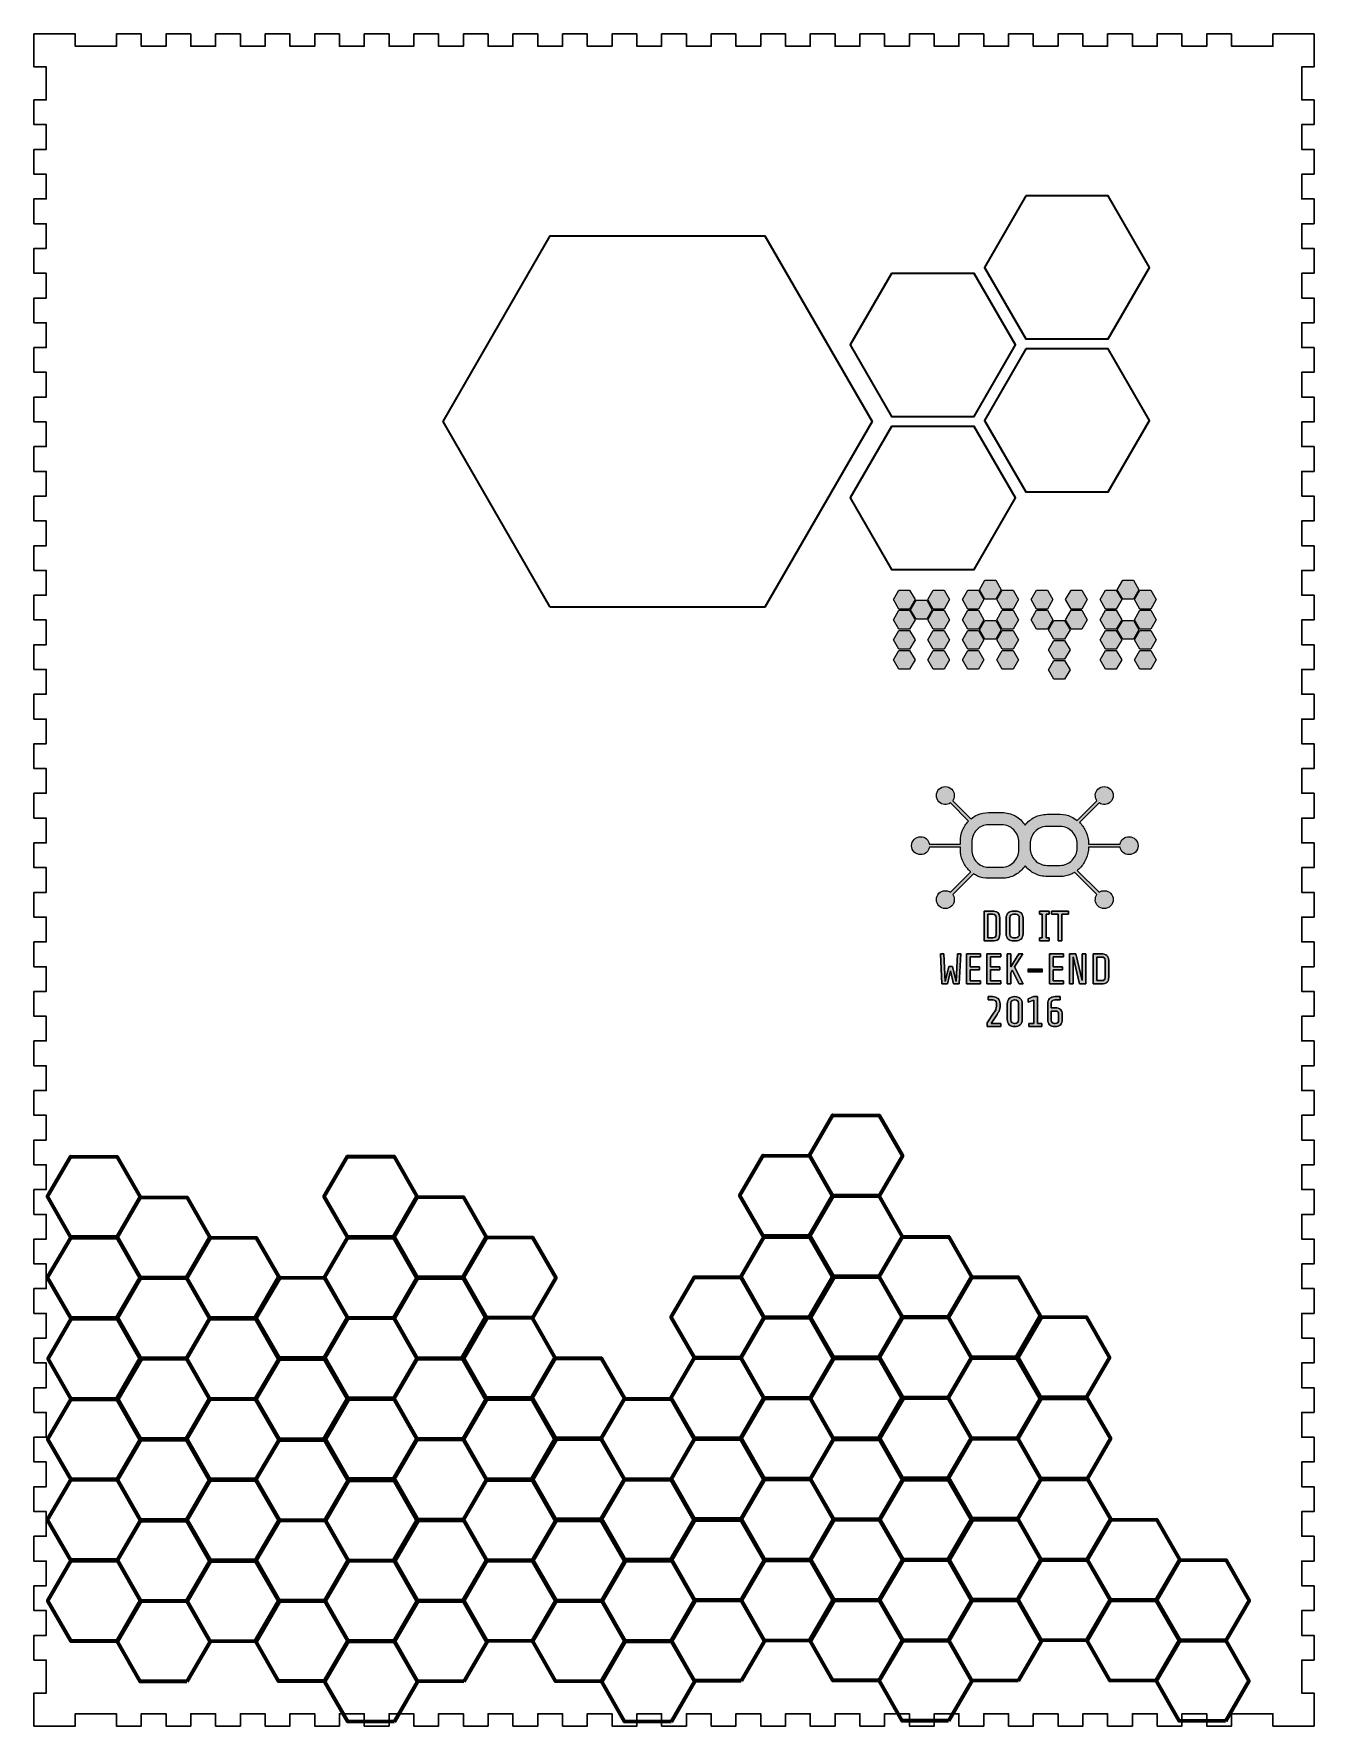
# Model space of a CAD drawing. Header units: inches. Extents: x 4 to 314, y -412 to -2.
import ezdxf

# ---------------------------------------------------------------- set-up
doc = ezdxf.new("R2010")
doc.units = ezdxf.units.IN
doc.header["$MEASUREMENT"] = 0
doc.layers.add('Calque 1', color=7, linetype='Continuous')

# ---------------------------------------------------------------- blocks, each defined once
blk = doc.blocks.new('block 2')
at = {"layer": 'Calque 1', "color": 18, "lineweight": 30, "true_color": 0x010101}
blk.add_lwpolyline([(4.5, -2.43), (14.5, -2.43), (14.5, -5.43), (24.5, -5.43), (24.5, -2.43), (30.5, -2.43), (30.5, -5.43), (36.5, -5.43), (36.5, -2.43), (42.5, -2.43), (42.5, -5.43), (48.5, -5.43), (48.5, -2.43), (54.5, -2.43), (54.5, -5.43), (60.5, -5.43), (60.5, -2.43), (66.5, -2.43), (66.5, -5.43), (72.5, -5.43), (72.5, -2.43), (78.5, -2.43), (78.5, -5.43), (84.5, -5.43), (84.5, -2.43), (90.5, -2.43), (90.5, -5.43), (96.5, -5.43), (96.5, -2.43), (102.5, -2.43), (102.5, -5.43), (108.5, -5.43), (108.5, -2.43), (114.5, -2.43), (114.5, -5.43), (120.5, -5.43), (120.5, -2.43), (126.5, -2.43), (126.5, -5.43), (132.5, -5.43), (132.5, -2.43), (138.5, -2.43), (138.5, -5.43), (144.5, -5.43), (144.5, -2.43), (150.5, -2.43), (150.5, -5.43), (156.5, -5.43), (156.5, -2.43), (162.5, -2.43), (162.5, -5.43), (168.5, -5.43), (168.5, -2.43), (174.5, -2.43), (174.5, -5.43), (180.5, -5.43), (180.5, -2.43), (186.5, -2.43), (186.5, -5.43), (192.5, -5.43), (192.5, -2.43), (198.5, -2.43), (198.5, -5.43), (204.5, -5.43), (204.5, -2.43), (210.5, -2.43), (210.5, -5.43), (216.5, -5.43), (216.5, -2.43), (222.5, -2.43), (222.5, -5.43), (228.5, -5.43), (228.5, -2.43), (234.5, -2.43), (234.5, -5.43), (240.5, -5.43), (240.5, -2.43), (246.5, -2.43), (246.5, -5.43), (252.5, -5.43), (252.5, -2.43), (258.5, -2.43), (258.5, -5.43), (264.5, -5.43), (264.5, -2.43), (270.5, -2.43), (270.5, -5.43), (276.5, -5.43), (276.5, -2.43), (282.5, -2.43), (282.5, -5.43), (288.5, -5.43), (288.5, -2.43), (294.5, -2.43), (294.5, -5.43), (304.5, -5.43), (304.5, -2.43), (314.5, -2.43), (314.5, -10.43), (311.5, -10.43), (311.5, -18.43), (314.5, -18.43), (314.5, -24.43), (311.5, -24.43), (311.5, -30.43), (314.5, -30.43), (314.5, -36.43), (311.5, -36.43), (311.5, -42.43), (314.5, -42.43), (314.5, -48.43), (311.5, -48.43), (311.5, -54.43), (314.5, -54.43), (314.5, -60.43), (311.5, -60.43), (311.5, -66.43), (314.5, -66.43), (314.5, -72.43), (311.5, -72.43), (311.5, -78.43), (314.5, -78.43), (314.5, -84.43), (311.5, -84.43), (311.5, -90.43), (314.5, -90.43), (314.5, -96.43), (311.5, -96.43), (311.5, -102.43), (314.5, -102.43), (314.5, -108.43), (311.5, -108.43), (311.5, -114.43), (314.5, -114.43), (314.5, -120.43), (311.5, -120.43), (311.5, -126.43), (314.5, -126.43), (314.5, -132.43), (311.5, -132.43), (311.5, -138.43), (314.5, -138.43), (314.5, -144.43), (311.5, -144.43), (311.5, -150.43), (314.5, -150.43), (314.5, -156.43), (311.5, -156.43), (311.5, -162.43), (314.5, -162.43), (314.5, -168.43), (311.5, -168.43), (311.5, -174.43), (314.5, -174.43), (314.5, -180.43), (311.5, -180.43), (311.5, -186.43), (314.5, -186.43), (314.5, -192.43), (311.5, -192.43), (311.5, -198.43), (314.5, -198.43), (314.5, -204.43), (311.5, -204.43), (311.5, -210.43), (314.5, -210.43), (314.5, -216.43), (311.5, -216.43), (311.5, -222.43), (314.5, -222.43), (314.5, -228.43), (311.5, -228.43), (311.5, -234.43), (314.5, -234.43), (314.5, -240.43), (311.5, -240.43), (311.5, -246.43), (314.5, -246.43), (314.5, -252.43), (311.5, -252.43), (311.5, -258.43), (314.5, -258.43), (314.5, -264.43), (311.5, -264.43), (311.5, -270.43), (314.5, -270.43), (314.5, -276.43), (311.5, -276.43), (311.5, -282.43), (314.5, -282.43), (314.5, -288.43), (311.5, -288.43), (311.5, -294.43), (314.5, -294.43), (314.5, -300.43), (311.5, -300.43), (311.5, -306.43), (314.5, -306.43), (314.5, -312.43), (311.5, -312.43), (311.5, -318.43), (314.5, -318.43), (314.5, -324.43), (311.5, -324.43), (311.5, -330.43), (314.5, -330.43), (314.5, -336.43), (311.5, -336.43), (311.5, -342.43), (314.5, -342.43), (314.5, -348.43), (311.5, -348.43), (311.5, -354.43), (314.5, -354.43), (314.5, -360.43), (311.5, -360.43), (311.5, -366.43), (314.5, -366.43), (314.5, -372.43), (311.5, -372.43), (311.5, -378.43), (314.5, -378.43), (314.5, -384.43), (311.5, -384.43), (311.5, -390.43), (314.5, -390.43), (314.5, -396.43), (311.5, -396.43), (311.5, -404.43), (314.5, -404.43), (314.5, -412.43), (304.5, -412.43), (304.5, -409.43), (294.5, -409.43), (294.5, -412.43), (288.5, -412.43), (288.5, -409.43), (282.5, -409.43), (282.5, -412.43), (276.5, -412.43), (276.5, -409.43), (270.5, -409.43), (270.5, -412.43), (264.5, -412.43), (264.5, -409.43), (258.5, -409.43), (258.5, -412.43), (252.5, -412.43), (252.5, -409.43), (246.5, -409.43), (246.5, -412.43), (240.5, -412.43), (240.5, -409.43), (234.5, -409.43), (234.5, -412.43), (228.5, -412.43), (228.5, -409.43), (222.5, -409.43), (222.5, -412.43), (216.5, -412.43), (216.5, -409.43), (210.5, -409.43), (210.5, -412.43), (204.5, -412.43), (204.5, -409.43), (198.5, -409.43), (198.5, -412.43), (192.5, -412.43), (192.5, -409.43), (186.5, -409.43), (186.5, -412.43), (180.5, -412.43), (180.5, -409.43), (174.5, -409.43), (174.5, -412.43), (168.5, -412.43), (168.5, -409.43), (162.5, -409.43), (162.5, -412.43), (156.5, -412.43), (156.5, -409.43), (150.5, -409.43), (150.5, -412.43), (144.5, -412.43), (144.5, -409.43), (138.5, -409.43), (138.5, -412.43), (132.5, -412.43), (132.5, -409.43), (126.5, -409.43), (126.5, -412.43), (120.5, -412.43), (120.5, -409.43), (114.5, -409.43), (114.5, -412.43), (108.5, -412.43), (108.5, -409.43), (102.5, -409.43), (102.5, -412.43), (96.5, -412.43), (96.5, -409.43), (90.5, -409.43), (90.5, -412.43), (84.5, -412.43), (84.5, -409.43), (78.5, -409.43), (78.5, -412.43), (72.5, -412.43), (72.5, -409.43), (66.5, -409.43), (66.5, -412.43), (60.5, -412.43), (60.5, -409.43), (54.5, -409.43), (54.5, -412.43), (48.5, -412.43), (48.5, -409.43), (42.5, -409.43), (42.5, -412.43), (36.5, -412.43), (36.5, -409.43), (30.5, -409.43), (30.5, -412.43), (24.5, -412.43), (24.5, -409.43), (14.5, -409.43), (14.5, -412.43), (4.5, -412.43), (4.5, -404.43), (7.5, -404.43), (7.5, -396.43), (4.5, -396.43), (4.5, -390.43), (7.5, -390.43), (7.5, -384.43), (4.5, -384.43), (4.5, -378.43), (7.5, -378.43), (7.5, -372.43), (4.5, -372.43), (4.5, -366.43), (7.5, -366.43), (7.5, -360.43), (4.5, -360.43), (4.5, -354.43), (7.5, -354.43), (7.5, -348.43), (4.5, -348.43), (4.5, -342.43), (7.5, -342.43), (7.5, -336.43), (4.5, -336.43), (4.5, -330.43), (7.5, -330.43), (7.5, -324.43), (4.5, -324.43), (4.5, -318.43), (7.5, -318.43), (7.5, -312.43), (4.5, -312.43), (4.5, -306.43), (7.5, -306.43), (7.5, -300.43), (4.5, -300.43), (4.5, -294.43), (7.5, -294.43), (7.5, -288.43), (4.5, -288.43), (4.5, -282.43), (7.5, -282.43), (7.5, -276.43), (4.5, -276.43), (4.5, -270.43), (7.5, -270.43), (7.5, -264.43), (4.5, -264.43), (4.5, -258.43), (7.5, -258.43), (7.5, -252.43), (4.5, -252.43), (4.5, -246.43), (7.5, -246.43), (7.5, -240.43), (4.5, -240.43), (4.5, -234.43), (7.5, -234.43), (7.5, -228.43), (4.5, -228.43), (4.5, -222.43), (7.5, -222.43), (7.5, -216.43), (4.5, -216.43), (4.5, -210.43), (7.5, -210.43), (7.5, -204.43), (4.5, -204.43), (4.5, -198.43), (7.5, -198.43), (7.5, -192.43), (4.5, -192.43), (4.5, -186.43), (7.5, -186.43), (7.5, -180.43), (4.5, -180.43), (4.5, -174.43), (7.5, -174.43), (7.5, -168.43), (4.5, -168.43), (4.5, -162.43), (7.5, -162.43), (7.5, -156.43), (4.5, -156.43), (4.5, -150.43), (7.5, -150.43), (7.5, -144.43), (4.5, -144.43), (4.5, -138.43), (7.5, -138.43), (7.5, -132.43), (4.5, -132.43), (4.5, -126.43), (7.5, -126.43), (7.5, -120.43), (4.5, -120.43), (4.5, -114.43), (7.5, -114.43), (7.5, -108.43), (4.5, -108.43), (4.5, -102.43), (7.5, -102.43), (7.5, -96.43), (4.5, -96.43), (4.5, -90.43), (7.5, -90.43), (7.5, -84.43), (4.5, -84.43), (4.5, -78.43), (7.5, -78.43), (7.5, -72.43), (4.5, -72.43), (4.5, -66.43), (7.5, -66.43), (7.5, -60.43), (4.5, -60.43), (4.5, -54.43), (7.5, -54.43), (7.5, -48.43), (4.5, -48.43), (4.5, -42.43), (7.5, -42.43), (7.5, -36.43), (4.5, -36.43), (4.5, -30.43), (7.5, -30.43), (7.5, -24.43), (4.5, -24.43), (4.5, -18.43), (7.5, -18.43), (7.5, -10.43), (4.5, -10.43), (4.5, -2.43)], dxfattribs=at)
blk = doc.blocks.new('block 3')
at = {"layer": 'Calque 1', "color": 18, "lineweight": 35, "true_color": 0x010101}
for points in [[(244.65, -41.68), (234.65, -59), (244.65, -76.32), (264.65, -76.32), (274.65, -59), (264.65, -41.68), (244.65, -41.68)], [(244.65, -78.77), (234.65, -96.09), (244.65, -113.41), (264.65, -113.41), (274.65, -96.09), (264.65, -78.77), (244.65, -78.77)]]:
    blk.add_lwpolyline(points, dxfattribs=at)
blk = doc.blocks.new('block 4')
at = {"layer": 'Calque 1', "color": 18, "lineweight": 35, "true_color": 0x010101}
for points in [[(212.19, -60.46), (202.19, -77.79), (212.19, -95.11), (232.19, -95.11), (242.19, -77.79), (232.19, -60.46), (212.19, -60.46)], [(212.19, -97.55), (202.19, -114.87), (212.19, -132.19), (232.19, -132.19), (242.19, -114.87), (232.19, -97.55), (212.19, -97.55)]]:
    blk.add_lwpolyline(points, dxfattribs=at)
blk = doc.blocks.new('block 5')
at = {"layer": 'Calque 1', "true_color": 0x010101}
h = blk.add_hatch(color=18, dxfattribs=at)
h.dxf.hatch_style = 2
h.paths.add_polyline_path([(230.62, -137.23), (233.23, -137.23), (234.55, -139.51), (233.23, -141.81), (230.62, -141.81), (229.32, -139.51)])
h.paths.add_polyline_path([(230.62, -142.08), (233.23, -142.08), (234.55, -144.38), (233.23, -146.66), (230.62, -146.66), (229.32, -144.38)])
h.paths.add_polyline_path([(230.62, -146.95), (233.23, -146.95), (234.55, -149.23), (233.23, -151.51), (230.62, -151.51), (229.32, -149.23)])
h.paths.add_polyline_path([(230.62, -151.8), (233.23, -151.8), (234.55, -154.08), (233.23, -156.38), (230.62, -156.38), (229.32, -154.08)])
h.paths.add_polyline_path([(234.79, -134.81), (237.41, -134.81), (238.73, -137.09), (237.41, -139.39), (234.79, -139.39), (233.47, -137.09)])
h.paths.add_polyline_path([(234.79, -144.53), (237.41, -144.53), (238.73, -146.81), (237.41, -149.09), (234.79, -149.09), (233.47, -146.81)])
h.paths.add_polyline_path([(238.97, -137.23), (241.59, -137.23), (242.91, -139.51), (241.59, -141.81), (238.97, -141.81), (237.65, -139.51)])
h.paths.add_polyline_path([(238.97, -142.08), (241.59, -142.08), (242.91, -144.38), (241.59, -146.66), (238.97, -146.66), (237.65, -144.38)])
h.paths.add_polyline_path([(238.97, -146.95), (241.59, -146.95), (242.91, -149.23), (241.59, -151.51), (238.97, -151.51), (237.65, -149.23)])
h.paths.add_polyline_path([(238.97, -151.8), (241.59, -151.8), (242.91, -154.08), (241.59, -156.38), (238.97, -156.38), (237.65, -154.08)])
h = blk.add_hatch(color=18, dxfattribs=at)
h.dxf.hatch_style = 2
h.paths.add_polyline_path([(263.98, -137.23), (266.59, -137.23), (267.91, -139.51), (266.59, -141.81), (263.98, -141.81), (262.68, -139.51)])
h.paths.add_polyline_path([(263.98, -142.08), (266.59, -142.08), (267.91, -144.38), (266.59, -146.66), (263.98, -146.66), (262.68, -144.38)])
h.paths.add_polyline_path([(263.98, -146.95), (266.59, -146.95), (267.91, -149.23), (266.59, -151.51), (263.98, -151.51), (262.68, -149.23)])
h.paths.add_polyline_path([(263.98, -151.8), (266.59, -151.8), (267.91, -154.08), (266.59, -156.38), (263.98, -156.38), (262.68, -154.08)])
h.paths.add_polyline_path([(268.15, -134.81), (270.77, -134.81), (272.09, -137.09), (270.77, -139.39), (268.15, -139.39), (266.83, -137.09)])
h.paths.add_polyline_path([(268.15, -144.53), (270.77, -144.53), (272.09, -146.81), (270.77, -149.09), (268.15, -149.09), (266.83, -146.81)])
h.paths.add_polyline_path([(272.33, -137.23), (274.95, -137.23), (276.27, -139.51), (274.95, -141.81), (272.33, -141.81), (271.01, -139.51)])
h.paths.add_polyline_path([(272.33, -142.08), (274.95, -142.08), (276.27, -144.38), (274.95, -146.66), (272.33, -146.66), (271.01, -144.38)])
h.paths.add_polyline_path([(272.33, -146.95), (274.95, -146.95), (276.27, -149.23), (274.95, -151.51), (272.33, -151.51), (271.01, -149.23)])
h.paths.add_polyline_path([(272.33, -151.8), (274.95, -151.8), (276.27, -154.08), (274.95, -156.38), (272.33, -156.38), (271.01, -154.08)])
h = blk.add_hatch(color=18, dxfattribs=at)
h.dxf.hatch_style = 2
h.paths.add_polyline_path([(213.94, -137.23), (216.55, -137.23), (217.87, -139.51), (216.55, -141.81), (213.94, -141.81), (212.64, -139.51)])
h.paths.add_polyline_path([(213.94, -142.08), (216.55, -142.08), (217.87, -144.38), (216.55, -146.66), (213.94, -146.66), (212.64, -144.38)])
h.paths.add_polyline_path([(213.94, -146.95), (216.55, -146.95), (217.87, -149.23), (216.55, -151.54), (213.94, -151.54), (212.64, -149.23)])
h.paths.add_polyline_path([(213.94, -151.8), (216.55, -151.8), (217.87, -154.1), (216.55, -156.38), (213.94, -156.38), (212.64, -154.1)])
h.paths.add_polyline_path([(218.11, -139.65), (220.73, -139.65), (222.05, -141.96), (220.73, -144.24), (218.11, -144.24), (216.79, -141.96)])
h.paths.add_polyline_path([(222.29, -137.23), (224.91, -137.23), (226.23, -139.51), (224.91, -141.81), (222.29, -141.81), (220.97, -139.51)])
h.paths.add_polyline_path([(222.29, -142.08), (224.91, -142.08), (226.23, -144.38), (224.91, -146.66), (222.29, -146.66), (220.97, -144.38)])
h.paths.add_polyline_path([(222.29, -146.95), (224.91, -146.95), (226.23, -149.23), (224.91, -151.54), (222.29, -151.54), (220.97, -149.23)])
h.paths.add_polyline_path([(222.29, -151.8), (224.91, -151.8), (226.23, -154.1), (224.91, -156.38), (222.29, -156.38), (220.97, -154.1)])
h = blk.add_hatch(color=18, dxfattribs=at)
h.dxf.hatch_style = 2
h.paths.add_polyline_path([(247.3, -137.23), (249.91, -137.23), (251.23, -139.51), (249.91, -141.81), (247.3, -141.81), (246, -139.51)])
h.paths.add_polyline_path([(247.3, -142.08), (249.91, -142.08), (251.23, -144.38), (249.91, -146.66), (247.3, -146.66), (246, -144.38)])
h.paths.add_polyline_path([(251.47, -144.53), (254.09, -144.53), (255.41, -146.81), (254.09, -149.09), (251.47, -149.09), (250.15, -146.81)])
h.paths.add_polyline_path([(251.47, -149.38), (254.09, -149.38), (255.41, -151.66), (254.09, -153.96), (251.47, -153.96), (250.15, -151.66)])
h.paths.add_polyline_path([(251.47, -154.22), (254.09, -154.22), (255.41, -156.53), (254.09, -158.81), (251.47, -158.81), (250.15, -156.53)])
h.paths.add_polyline_path([(255.65, -137.23), (258.27, -137.23), (259.56, -139.51), (258.27, -141.81), (255.65, -141.81), (254.33, -139.51)])
h.paths.add_polyline_path([(255.65, -142.08), (258.27, -142.08), (259.56, -144.38), (258.27, -146.66), (255.65, -146.66), (254.33, -144.38)])
at = {"layer": 'Calque 1', "lineweight": 0}
for points in [[(234.79, -134.81), (237.41, -134.81), (238.73, -137.09), (237.41, -139.39), (234.79, -139.39), (233.47, -137.09), (234.79, -134.81)], [(268.15, -134.81), (270.77, -134.81), (272.09, -137.09), (270.77, -139.39), (268.15, -139.39), (266.83, -137.09), (268.15, -134.81)], [(213.94, -137.23), (216.55, -137.23), (217.87, -139.51), (216.55, -141.81), (213.94, -141.81), (212.64, -139.51), (213.94, -137.23)], [(222.29, -137.23), (224.91, -137.23), (226.23, -139.51), (224.91, -141.81), (222.29, -141.81), (220.97, -139.51), (222.29, -137.23)], [(230.62, -137.23), (233.23, -137.23), (234.55, -139.51), (233.23, -141.81), (230.62, -141.81), (229.32, -139.51), (230.62, -137.23)], [(238.97, -137.23), (241.59, -137.23), (242.91, -139.51), (241.59, -141.81), (238.97, -141.81), (237.65, -139.51), (238.97, -137.23)], [(247.3, -137.23), (249.91, -137.23), (251.23, -139.51), (249.91, -141.81), (247.3, -141.81), (246, -139.51), (247.3, -137.23)], [(255.65, -137.23), (258.27, -137.23), (259.56, -139.51), (258.27, -141.81), (255.65, -141.81), (254.33, -139.51), (255.65, -137.23)], [(263.98, -137.23), (266.59, -137.23), (267.91, -139.51), (266.59, -141.81), (263.98, -141.81), (262.68, -139.51), (263.98, -137.23)], [(272.33, -137.23), (274.95, -137.23), (276.27, -139.51), (274.95, -141.81), (272.33, -141.81), (271.01, -139.51), (272.33, -137.23)], [(213.94, -142.08), (216.55, -142.08), (217.87, -144.38), (216.55, -146.66), (213.94, -146.66), (212.64, -144.38), (213.94, -142.08)], [(218.11, -139.65), (220.73, -139.65), (222.05, -141.96), (220.73, -144.24), (218.11, -144.24), (216.79, -141.96), (218.11, -139.65)], [(222.29, -142.08), (224.91, -142.08), (226.23, -144.38), (224.91, -146.66), (222.29, -146.66), (220.97, -144.38), (222.29, -142.08)], [(230.62, -142.08), (233.23, -142.08), (234.55, -144.38), (233.23, -146.66), (230.62, -146.66), (229.32, -144.38), (230.62, -142.08)], [(238.97, -142.08), (241.59, -142.08), (242.91, -144.38), (241.59, -146.66), (238.97, -146.66), (237.65, -144.38), (238.97, -142.08)], [(247.3, -142.08), (249.91, -142.08), (251.23, -144.38), (249.91, -146.66), (247.3, -146.66), (246, -144.38), (247.3, -142.08)], [(255.65, -142.08), (258.27, -142.08), (259.56, -144.38), (258.27, -146.66), (255.65, -146.66), (254.33, -144.38), (255.65, -142.08)], [(263.98, -142.08), (266.59, -142.08), (267.91, -144.38), (266.59, -146.66), (263.98, -146.66), (262.68, -144.38), (263.98, -142.08)], [(272.33, -142.08), (274.95, -142.08), (276.27, -144.38), (274.95, -146.66), (272.33, -146.66), (271.01, -144.38), (272.33, -142.08)], [(213.94, -146.95), (216.55, -146.95), (217.87, -149.23), (216.55, -151.54), (213.94, -151.54), (212.64, -149.23), (213.94, -146.95)], [(222.29, -146.95), (224.91, -146.95), (226.23, -149.23), (224.91, -151.54), (222.29, -151.54), (220.97, -149.23), (222.29, -146.95)], [(230.62, -146.95), (233.23, -146.95), (234.55, -149.23), (233.23, -151.51), (230.62, -151.51), (229.32, -149.23), (230.62, -146.95)], [(234.79, -144.53), (237.41, -144.53), (238.73, -146.81), (237.41, -149.09), (234.79, -149.09), (233.47, -146.81), (234.79, -144.53)], [(238.97, -146.95), (241.59, -146.95), (242.91, -149.23), (241.59, -151.51), (238.97, -151.51), (237.65, -149.23), (238.97, -146.95)], [(251.47, -144.53), (254.09, -144.53), (255.41, -146.81), (254.09, -149.09), (251.47, -149.09), (250.15, -146.81), (251.47, -144.53)], [(263.98, -146.95), (266.59, -146.95), (267.91, -149.23), (266.59, -151.51), (263.98, -151.51), (262.68, -149.23), (263.98, -146.95)], [(268.15, -144.53), (270.77, -144.53), (272.09, -146.81), (270.77, -149.09), (268.15, -149.09), (266.83, -146.81), (268.15, -144.53)], [(272.33, -146.95), (274.95, -146.95), (276.27, -149.23), (274.95, -151.51), (272.33, -151.51), (271.01, -149.23), (272.33, -146.95)], [(251.47, -149.38), (254.09, -149.38), (255.41, -151.66), (254.09, -153.96), (251.47, -153.96), (250.15, -151.66), (251.47, -149.38)], [(213.94, -151.8), (216.55, -151.8), (217.87, -154.1), (216.55, -156.38), (213.94, -156.38), (212.64, -154.1), (213.94, -151.8)], [(222.29, -151.8), (224.91, -151.8), (226.23, -154.1), (224.91, -156.38), (222.29, -156.38), (220.97, -154.1), (222.29, -151.8)], [(230.62, -151.8), (233.23, -151.8), (234.55, -154.08), (233.23, -156.38), (230.62, -156.38), (229.32, -154.08), (230.62, -151.8)], [(238.97, -151.8), (241.59, -151.8), (242.91, -154.08), (241.59, -156.38), (238.97, -156.38), (237.65, -154.08), (238.97, -151.8)], [(251.47, -154.22), (254.09, -154.22), (255.41, -156.53), (254.09, -158.81), (251.47, -158.81), (250.15, -156.53), (251.47, -154.22)], [(263.98, -151.8), (266.59, -151.8), (267.91, -154.08), (266.59, -156.38), (263.98, -156.38), (262.68, -154.08), (263.98, -151.8)], [(272.33, -151.8), (274.95, -151.8), (276.27, -154.08), (274.95, -156.38), (272.33, -156.38), (271.01, -154.08), (272.33, -151.8)]]:
    blk.add_lwpolyline(points, dxfattribs=at)
blk = doc.blocks.new('block 7')
at = {"layer": 'Calque 1', "true_color": 0x050203}
h = blk.add_hatch(color=18, dxfattribs=at)
h.dxf.hatch_style = 2
edge = h.paths.add_edge_path()
edge.add_spline(control_points=[(237.28, -221.24), (237.16, -221.36), (236.96, -221.42), (236.7, -221.42), (236.7, -221.42), (235.47, -221.42), (235.47, -221.42), (235.47, -221.42), (235.47, -215.71), (235.47, -215.71), (235.47, -215.71), (236.71, -215.71), (236.71, -215.71), (236.94, -215.71), (237.12, -215.78), (237.26, -215.92), (237.4, -216.05), (237.47, -216.23), (237.47, -216.46), (237.47, -216.46), (237.47, -220.66), (237.47, -220.66), (237.47, -220.93), (237.4, -221.12), (237.28, -221.24)], knot_values=[0, 0, 0, 0, 1, 1, 1, 2, 2, 2, 3, 3, 3, 4, 4, 4, 5, 5, 5, 6, 6, 6, 7, 7, 7, 8, 8, 8, 8], degree=3, periodic=1)
edge = h.paths.add_edge_path()
edge.add_spline(control_points=[(238.37, -216.55), (238.37, -215.98), (238.21, -215.57), (237.89, -215.31), (237.57, -215.06), (237.1, -214.94), (236.48, -214.94), (236.48, -214.94), (234.57, -214.94), (234.57, -214.94), (234.57, -214.94), (234.57, -222.2), (234.57, -222.2), (234.57, -222.2), (236.61, -222.2), (236.61, -222.2), (237.24, -222.2), (237.69, -222.08), (237.96, -221.83), (238.23, -221.58), (238.37, -221.16), (238.37, -220.56), (238.37, -220.56), (238.37, -216.55), (238.37, -216.55)], knot_values=[0, 0, 0, 0, 1, 1, 1, 2, 2, 2, 3, 3, 3, 4, 4, 4, 5, 5, 5, 6, 6, 6, 7, 7, 7, 8, 8, 8, 8], degree=3, periodic=1)
h = blk.add_hatch(color=18, dxfattribs=at)
h.dxf.hatch_style = 2
edge = h.paths.add_edge_path()
edge.add_spline(control_points=[(242.87, -221.18), (242.71, -221.34), (242.51, -221.41), (242.25, -221.41), (242.25, -221.41), (241.69, -221.41), (241.69, -221.41), (241.43, -221.41), (241.23, -221.34), (241.07, -221.18), (240.91, -221.03), (240.83, -220.85), (240.83, -220.63), (240.83, -220.63), (240.83, -216.5), (240.83, -216.5), (240.83, -216.29), (240.91, -216.1), (241.07, -215.95), (241.23, -215.8), (241.43, -215.72), (241.69, -215.72), (241.69, -215.72), (242.25, -215.72), (242.25, -215.72), (242.51, -215.72), (242.71, -215.8), (242.87, -215.95), (243.03, -216.1), (243.11, -216.29), (243.11, -216.5), (243.11, -216.5), (243.11, -220.63), (243.11, -220.63), (243.11, -220.85), (243.03, -221.03), (242.87, -221.18)], knot_values=[0, 0, 0, 0, 1, 1, 1, 2, 2, 2, 3, 3, 3, 4, 4, 4, 5, 5, 5, 6, 6, 6, 7, 7, 7, 8, 8, 8, 9, 9, 9, 10, 10, 10, 11, 11, 11, 12, 12, 12, 12], degree=3, periodic=1)
edge = h.paths.add_edge_path()
edge.add_spline(control_points=[(244.02, -216.7), (244.02, -216.11), (243.85, -215.67), (243.53, -215.38), (243.21, -215.08), (242.75, -214.94), (242.15, -214.94), (242.15, -214.94), (241.79, -214.94), (241.79, -214.94), (241.19, -214.94), (240.73, -215.08), (240.41, -215.38), (240.09, -215.67), (239.93, -216.11), (239.93, -216.7), (239.93, -216.7), (239.93, -220.44), (239.93, -220.44), (239.93, -221.03), (240.09, -221.47), (240.41, -221.76), (240.73, -222.05), (241.19, -222.2), (241.79, -222.2), (241.79, -222.2), (242.15, -222.2), (242.15, -222.2), (242.75, -222.2), (243.21, -222.05), (243.53, -221.76), (243.85, -221.47), (244.02, -221.03), (244.02, -220.44), (244.02, -220.44), (244.02, -216.7), (244.02, -216.7)], knot_values=[0, 0, 0, 0, 1, 1, 1, 2, 2, 2, 3, 3, 3, 4, 4, 4, 5, 5, 5, 6, 6, 6, 7, 7, 7, 8, 8, 8, 9, 9, 9, 10, 10, 10, 11, 11, 11, 12, 12, 12, 12], degree=3, periodic=1)
h = blk.add_hatch(color=18, dxfattribs=at)
h.dxf.hatch_style = 2
h.paths.add_polyline_path([(250.31, -221.44), (249.59, -221.44), (249.59, -215.69), (250.31, -215.69), (250.31, -214.94), (247.96, -214.94), (247.96, -215.69), (248.68, -215.69), (248.68, -221.44), (247.96, -221.44), (247.96, -222.2), (250.31, -222.2)])
h = blk.add_hatch(color=18, dxfattribs=at)
h.dxf.hatch_style = 2
h.paths.add_polyline_path([(255.04, -214.94), (250.94, -214.94), (250.94, -215.72), (252.53, -215.72), (252.53, -222.2), (253.44, -222.2), (253.44, -215.72), (255.04, -215.72)])
at = {"layer": 'Calque 1', "color": 20, "lineweight": 9, "true_color": 0xf05138}
for points in [[(250.31, -221.44), (249.59, -221.44), (249.59, -215.69), (250.31, -215.69), (250.31, -214.94), (247.96, -214.94), (247.96, -215.69), (248.68, -215.69), (248.68, -221.44), (247.96, -221.44), (247.96, -222.2), (250.31, -222.2), (250.31, -221.44)], [(255.04, -214.94), (250.94, -214.94), (250.94, -215.72), (252.53, -215.72), (252.53, -222.2), (253.44, -222.2), (253.44, -215.72), (255.04, -215.72), (255.04, -214.94)]]:
    blk.add_lwpolyline(points, dxfattribs=at)
for points, knots in [([(238.37, -216.55), (238.37, -215.98), (238.21, -215.57), (237.89, -215.31), (237.57, -215.06), (237.1, -214.94), (236.48, -214.94), (236.48, -214.94), (234.57, -214.94), (234.57, -214.94), (234.57, -214.94), (234.57, -222.2), (234.57, -222.2), (234.57, -222.2), (236.61, -222.2), (236.61, -222.2), (237.24, -222.2), (237.69, -222.08), (237.96, -221.83), (238.23, -221.58), (238.37, -221.16), (238.37, -220.56), (238.37, -220.56), (238.37, -216.55), (238.37, -216.55)], [0, 0, 0, 0, 1, 1, 1, 2, 2, 2, 3, 3, 3, 4, 4, 4, 5, 5, 5, 6, 6, 6, 7, 7, 7, 8, 8, 8, 8]), ([(237.28, -221.24), (237.16, -221.36), (236.96, -221.42), (236.7, -221.42), (236.7, -221.42), (235.47, -221.42), (235.47, -221.42), (235.47, -221.42), (235.47, -215.71), (235.47, -215.71), (235.47, -215.71), (236.71, -215.71), (236.71, -215.71), (236.94, -215.71), (237.12, -215.78), (237.26, -215.92), (237.4, -216.05), (237.47, -216.23), (237.47, -216.46), (237.47, -216.46), (237.47, -220.66), (237.47, -220.66), (237.47, -220.93), (237.4, -221.12), (237.28, -221.24)], [0, 0, 0, 0, 1, 1, 1, 2, 2, 2, 3, 3, 3, 4, 4, 4, 5, 5, 5, 6, 6, 6, 7, 7, 7, 8, 8, 8, 8]), ([(244.02, -216.7), (244.02, -216.11), (243.85, -215.67), (243.53, -215.38), (243.21, -215.08), (242.75, -214.94), (242.15, -214.94), (242.15, -214.94), (241.79, -214.94), (241.79, -214.94), (241.19, -214.94), (240.73, -215.08), (240.41, -215.38), (240.09, -215.67), (239.93, -216.11), (239.93, -216.7), (239.93, -216.7), (239.93, -220.44), (239.93, -220.44), (239.93, -221.03), (240.09, -221.47), (240.41, -221.76), (240.73, -222.05), (241.19, -222.2), (241.79, -222.2), (241.79, -222.2), (242.15, -222.2), (242.15, -222.2), (242.75, -222.2), (243.21, -222.05), (243.53, -221.76), (243.85, -221.47), (244.02, -221.03), (244.02, -220.44), (244.02, -220.44), (244.02, -216.7), (244.02, -216.7)], [0, 0, 0, 0, 1, 1, 1, 2, 2, 2, 3, 3, 3, 4, 4, 4, 5, 5, 5, 6, 6, 6, 7, 7, 7, 8, 8, 8, 9, 9, 9, 10, 10, 10, 11, 11, 11, 12, 12, 12, 12]), ([(242.87, -221.18), (242.71, -221.34), (242.51, -221.41), (242.25, -221.41), (242.25, -221.41), (241.69, -221.41), (241.69, -221.41), (241.43, -221.41), (241.23, -221.34), (241.07, -221.18), (240.91, -221.03), (240.83, -220.85), (240.83, -220.63), (240.83, -220.63), (240.83, -216.5), (240.83, -216.5), (240.83, -216.29), (240.91, -216.1), (241.07, -215.95), (241.23, -215.8), (241.43, -215.72), (241.69, -215.72), (241.69, -215.72), (242.25, -215.72), (242.25, -215.72), (242.51, -215.72), (242.71, -215.8), (242.87, -215.95), (243.03, -216.1), (243.11, -216.29), (243.11, -216.5), (243.11, -216.5), (243.11, -220.63), (243.11, -220.63), (243.11, -220.85), (243.03, -221.03), (242.87, -221.18)], [0, 0, 0, 0, 1, 1, 1, 2, 2, 2, 3, 3, 3, 4, 4, 4, 5, 5, 5, 6, 6, 6, 7, 7, 7, 8, 8, 8, 9, 9, 9, 10, 10, 10, 11, 11, 11, 12, 12, 12, 12])]:
    blk.add_open_spline(points, degree=3, knots=knots, dxfattribs=at)
blk = doc.blocks.new('block 8')
at = {"layer": 'Calque 1', "true_color": 0x050203}
h = blk.add_hatch(color=18, dxfattribs=at)
h.dxf.hatch_style = 2
edge = h.paths.add_edge_path()
edge.add_spline(control_points=[(238.37, -220.56), (238.37, -221.16), (238.23, -221.58), (237.96, -221.83), (237.69, -222.08), (237.23, -222.2), (236.61, -222.2), (236.61, -222.2), (234.57, -222.2), (234.57, -222.2), (234.57, -222.2), (234.57, -214.94), (234.57, -214.94), (234.57, -214.94), (236.48, -214.94), (236.48, -214.94), (237.1, -214.94), (237.57, -215.06), (237.89, -215.31), (238.21, -215.57), (238.37, -215.98), (238.37, -216.56), (238.37, -216.56), (238.37, -220.56), (238.37, -220.56)], knot_values=[0, 0, 0, 0, 1, 1, 1, 2, 2, 2, 3, 3, 3, 4, 4, 4, 5, 5, 5, 6, 6, 6, 7, 7, 7, 8, 8, 8, 8], degree=3, periodic=1)
edge = h.paths.add_edge_path()
edge.add_spline(control_points=[(237.47, -220.66), (237.47, -220.66), (237.47, -216.46), (237.47, -216.46), (237.47, -216.23), (237.4, -216.05), (237.26, -215.92), (237.12, -215.78), (236.94, -215.71), (236.71, -215.71), (236.71, -215.71), (235.47, -215.71), (235.47, -215.71), (235.47, -215.71), (235.47, -221.42), (235.47, -221.42), (235.47, -221.42), (236.7, -221.42), (236.7, -221.42), (236.96, -221.42), (237.16, -221.36), (237.28, -221.24), (237.4, -221.12), (237.47, -220.93), (237.47, -220.66)], knot_values=[0, 0, 0, 0, 1, 1, 1, 2, 2, 2, 3, 3, 3, 4, 4, 4, 5, 5, 5, 6, 6, 6, 7, 7, 7, 8, 8, 8, 8], degree=3, periodic=1)
h = blk.add_hatch(color=18, dxfattribs=at)
h.dxf.hatch_style = 2
edge = h.paths.add_edge_path()
edge.add_spline(control_points=[(244.01, -220.44), (244.01, -221.02), (243.85, -221.47), (243.53, -221.76), (243.21, -222.05), (242.75, -222.2), (242.15, -222.2), (242.15, -222.2), (241.79, -222.2), (241.79, -222.2), (241.19, -222.2), (240.73, -222.05), (240.41, -221.76), (240.09, -221.47), (239.93, -221.02), (239.93, -220.44), (239.93, -220.44), (239.93, -216.7), (239.93, -216.7), (239.93, -216.11), (240.09, -215.67), (240.41, -215.38), (240.73, -215.08), (241.19, -214.94), (241.79, -214.94), (241.79, -214.94), (242.15, -214.94), (242.15, -214.94), (242.75, -214.94), (243.21, -215.08), (243.53, -215.38), (243.85, -215.67), (244.01, -216.11), (244.01, -216.7), (244.01, -216.7), (244.01, -220.44), (244.01, -220.44)], knot_values=[0, 0, 0, 0, 1, 1, 1, 2, 2, 2, 3, 3, 3, 4, 4, 4, 5, 5, 5, 6, 6, 6, 7, 7, 7, 8, 8, 8, 9, 9, 9, 10, 10, 10, 11, 11, 11, 12, 12, 12, 12], degree=3, periodic=1)
edge = h.paths.add_edge_path()
edge.add_spline(control_points=[(243.11, -220.63), (243.11, -220.63), (243.11, -216.5), (243.11, -216.5), (243.11, -216.29), (243.03, -216.1), (242.87, -215.95), (242.71, -215.8), (242.51, -215.72), (242.25, -215.72), (242.25, -215.72), (241.69, -215.72), (241.69, -215.72), (241.43, -215.72), (241.23, -215.8), (241.07, -215.95), (240.91, -216.1), (240.83, -216.29), (240.83, -216.5), (240.83, -216.5), (240.83, -220.63), (240.83, -220.63), (240.83, -220.85), (240.91, -221.03), (241.07, -221.18), (241.23, -221.34), (241.43, -221.41), (241.69, -221.41), (241.69, -221.41), (242.25, -221.41), (242.25, -221.41), (242.51, -221.41), (242.71, -221.34), (242.87, -221.18), (243.03, -221.03), (243.11, -220.85), (243.11, -220.63)], knot_values=[0, 0, 0, 0, 1, 1, 1, 2, 2, 2, 3, 3, 3, 4, 4, 4, 5, 5, 5, 6, 6, 6, 7, 7, 7, 8, 8, 8, 9, 9, 9, 10, 10, 10, 11, 11, 11, 12, 12, 12, 12], degree=3, periodic=1)
h = blk.add_hatch(color=18, dxfattribs=at)
h.dxf.hatch_style = 2
h.paths.add_polyline_path([(250.31, -222.2), (247.96, -222.2), (247.96, -221.44), (248.68, -221.44), (248.68, -215.69), (247.96, -215.69), (247.96, -214.94), (250.31, -214.94), (250.31, -215.69), (249.59, -215.69), (249.59, -221.44), (250.31, -221.44)])
h = blk.add_hatch(color=18, dxfattribs=at)
h.dxf.hatch_style = 2
h.paths.add_polyline_path([(255.04, -215.72), (253.44, -215.72), (253.44, -222.2), (252.53, -222.2), (252.53, -215.72), (250.94, -215.72), (250.94, -214.94), (255.04, -214.94)])
at = {"layer": 'Calque 1', "lineweight": 0}
for points in [[(250.31, -222.2), (247.96, -222.2), (247.96, -221.44), (248.68, -221.44), (248.68, -215.69), (247.96, -215.69), (247.96, -214.94), (250.31, -214.94), (250.31, -215.69), (249.59, -215.69), (249.59, -221.44), (250.31, -221.44), (250.31, -222.2)], [(255.04, -215.72), (253.44, -215.72), (253.44, -222.2), (252.53, -222.2), (252.53, -215.72), (250.94, -215.72), (250.94, -214.94), (255.04, -214.94), (255.04, -215.72)]]:
    blk.add_lwpolyline(points, dxfattribs=at)
for points, knots in [([(238.37, -220.56), (238.37, -221.16), (238.23, -221.58), (237.96, -221.83), (237.69, -222.08), (237.23, -222.2), (236.61, -222.2), (236.61, -222.2), (234.57, -222.2), (234.57, -222.2), (234.57, -222.2), (234.57, -214.94), (234.57, -214.94), (234.57, -214.94), (236.48, -214.94), (236.48, -214.94), (237.1, -214.94), (237.57, -215.06), (237.89, -215.31), (238.21, -215.57), (238.37, -215.98), (238.37, -216.56), (238.37, -216.56), (238.37, -220.56), (238.37, -220.56)], [0, 0, 0, 0, 1, 1, 1, 2, 2, 2, 3, 3, 3, 4, 4, 4, 5, 5, 5, 6, 6, 6, 7, 7, 7, 8, 8, 8, 8]), ([(237.47, -220.66), (237.47, -220.66), (237.47, -216.46), (237.47, -216.46), (237.47, -216.23), (237.4, -216.05), (237.26, -215.92), (237.12, -215.78), (236.94, -215.71), (236.71, -215.71), (236.71, -215.71), (235.47, -215.71), (235.47, -215.71), (235.47, -215.71), (235.47, -221.42), (235.47, -221.42), (235.47, -221.42), (236.7, -221.42), (236.7, -221.42), (236.96, -221.42), (237.16, -221.36), (237.28, -221.24), (237.4, -221.12), (237.47, -220.93), (237.47, -220.66)], [0, 0, 0, 0, 1, 1, 1, 2, 2, 2, 3, 3, 3, 4, 4, 4, 5, 5, 5, 6, 6, 6, 7, 7, 7, 8, 8, 8, 8]), ([(244.01, -220.44), (244.01, -221.02), (243.85, -221.47), (243.53, -221.76), (243.21, -222.05), (242.75, -222.2), (242.15, -222.2), (242.15, -222.2), (241.79, -222.2), (241.79, -222.2), (241.19, -222.2), (240.73, -222.05), (240.41, -221.76), (240.09, -221.47), (239.93, -221.02), (239.93, -220.44), (239.93, -220.44), (239.93, -216.7), (239.93, -216.7), (239.93, -216.11), (240.09, -215.67), (240.41, -215.38), (240.73, -215.08), (241.19, -214.94), (241.79, -214.94), (241.79, -214.94), (242.15, -214.94), (242.15, -214.94), (242.75, -214.94), (243.21, -215.08), (243.53, -215.38), (243.85, -215.67), (244.01, -216.11), (244.01, -216.7), (244.01, -216.7), (244.01, -220.44), (244.01, -220.44)], [0, 0, 0, 0, 1, 1, 1, 2, 2, 2, 3, 3, 3, 4, 4, 4, 5, 5, 5, 6, 6, 6, 7, 7, 7, 8, 8, 8, 9, 9, 9, 10, 10, 10, 11, 11, 11, 12, 12, 12, 12]), ([(243.11, -220.63), (243.11, -220.63), (243.11, -216.5), (243.11, -216.5), (243.11, -216.29), (243.03, -216.1), (242.87, -215.95), (242.71, -215.8), (242.51, -215.72), (242.25, -215.72), (242.25, -215.72), (241.69, -215.72), (241.69, -215.72), (241.43, -215.72), (241.23, -215.8), (241.07, -215.95), (240.91, -216.1), (240.83, -216.29), (240.83, -216.5), (240.83, -216.5), (240.83, -220.63), (240.83, -220.63), (240.83, -220.85), (240.91, -221.03), (241.07, -221.18), (241.23, -221.34), (241.43, -221.41), (241.69, -221.41), (241.69, -221.41), (242.25, -221.41), (242.25, -221.41), (242.51, -221.41), (242.71, -221.34), (242.87, -221.18), (243.03, -221.03), (243.11, -220.85), (243.11, -220.63)], [0, 0, 0, 0, 1, 1, 1, 2, 2, 2, 3, 3, 3, 4, 4, 4, 5, 5, 5, 6, 6, 6, 7, 7, 7, 8, 8, 8, 9, 9, 9, 10, 10, 10, 11, 11, 11, 12, 12, 12, 12])]:
    blk.add_open_spline(points, degree=3, knots=knots, dxfattribs=at)
blk = doc.blocks.new('block 9')
at = {"layer": 'Calque 1', "true_color": 0x050203}
h = blk.add_hatch(color=18, dxfattribs=at)
h.dxf.hatch_style = 2
edge = h.paths.add_edge_path()
edge.add_spline(control_points=[(263.68, -231.62), (263.55, -231.74), (263.36, -231.8), (263.1, -231.8), (263.1, -231.8), (261.87, -231.8), (261.87, -231.8), (261.87, -231.8), (261.87, -226.09), (261.87, -226.09), (261.87, -226.09), (263.11, -226.09), (263.11, -226.09), (263.34, -226.09), (263.52, -226.16), (263.66, -226.29), (263.8, -226.43), (263.87, -226.61), (263.87, -226.84), (263.87, -226.84), (263.87, -231.04), (263.87, -231.04), (263.87, -231.3), (263.8, -231.5), (263.68, -231.62)], knot_values=[0, 0, 0, 0, 1, 1, 1, 2, 2, 2, 3, 3, 3, 4, 4, 4, 5, 5, 5, 6, 6, 6, 7, 7, 7, 8, 8, 8, 8], degree=3, periodic=1)
edge = h.paths.add_edge_path()
edge.add_spline(control_points=[(264.77, -226.93), (264.77, -226.36), (264.61, -225.95), (264.29, -225.69), (263.97, -225.44), (263.5, -225.31), (262.88, -225.31), (262.88, -225.31), (260.97, -225.31), (260.97, -225.31), (260.97, -225.31), (260.97, -232.58), (260.97, -232.58), (260.97, -232.58), (263.01, -232.58), (263.01, -232.58), (263.64, -232.58), (264.09, -232.45), (264.36, -232.2), (264.63, -231.96), (264.77, -231.53), (264.77, -230.94), (264.77, -230.94), (264.77, -226.93), (264.77, -226.93), (264.77, -226.93), (264.77, -226.93), (264.77, -226.93)], knot_values=[0, 0, 0, 0, 1, 1, 1, 2, 2, 2, 3, 3, 3, 4, 4, 4, 5, 5, 5, 6, 6, 6, 7, 7, 7, 8, 8, 8, 9, 9, 9, 9], degree=3, periodic=1)
at = {"layer": 'Calque 1', "color": 20, "lineweight": 9, "true_color": 0xf05138}
for points, knots in [([(264.77, -226.93), (264.77, -226.36), (264.61, -225.95), (264.29, -225.69), (263.97, -225.44), (263.5, -225.31), (262.88, -225.31), (262.88, -225.31), (260.97, -225.31), (260.97, -225.31), (260.97, -225.31), (260.97, -232.58), (260.97, -232.58), (260.97, -232.58), (263.01, -232.58), (263.01, -232.58), (263.64, -232.58), (264.09, -232.45), (264.36, -232.2), (264.63, -231.96), (264.77, -231.53), (264.77, -230.94), (264.77, -230.94), (264.77, -226.93), (264.77, -226.93), (264.77, -226.93), (264.77, -226.93), (264.77, -226.93)], [0, 0, 0, 0, 1, 1, 1, 2, 2, 2, 3, 3, 3, 4, 4, 4, 5, 5, 5, 6, 6, 6, 7, 7, 7, 8, 8, 8, 9, 9, 9, 9]), ([(263.68, -231.62), (263.55, -231.74), (263.36, -231.8), (263.1, -231.8), (263.1, -231.8), (261.87, -231.8), (261.87, -231.8), (261.87, -231.8), (261.87, -226.09), (261.87, -226.09), (261.87, -226.09), (263.11, -226.09), (263.11, -226.09), (263.34, -226.09), (263.52, -226.16), (263.66, -226.29), (263.8, -226.43), (263.87, -226.61), (263.87, -226.84), (263.87, -226.84), (263.87, -231.04), (263.87, -231.04), (263.87, -231.3), (263.8, -231.5), (263.68, -231.62)], [0, 0, 0, 0, 1, 1, 1, 2, 2, 2, 3, 3, 3, 4, 4, 4, 5, 5, 5, 6, 6, 6, 7, 7, 7, 8, 8, 8, 8])]:
    blk.add_open_spline(points, degree=3, knots=knots, dxfattribs=at)
blk = doc.blocks.new('block 10')
at = {"layer": 'Calque 1', "true_color": 0x050203}
h = blk.add_hatch(color=18, dxfattribs=at)
h.dxf.hatch_style = 2
h.paths.add_polyline_path([(228.93, -225.31), (228.57, -232.58), (227.16, -232.58), (226.47, -229.42), (225.71, -232.58), (224.36, -232.58), (224.01, -225.31), (224.81, -225.31), (225.12, -232.01), (226.05, -228.38), (226.9, -228.38), (227.85, -232.01), (228.17, -225.31)])
h = blk.add_hatch(color=18, dxfattribs=at)
h.dxf.hatch_style = 2
h.paths.add_polyline_path([(233.73, -232.58), (230.33, -232.58), (230.33, -225.31), (233.73, -225.31), (233.73, -226.07), (231.23, -226.07), (231.23, -228.45), (233.47, -228.45), (233.47, -229.2), (231.23, -229.2), (231.23, -231.82), (233.73, -231.82)])
h = blk.add_hatch(color=18, dxfattribs=at)
h.dxf.hatch_style = 2
h.paths.add_polyline_path([(238.64, -232.58), (235.24, -232.58), (235.24, -225.31), (238.64, -225.31), (238.64, -226.07), (236.14, -226.07), (236.14, -228.45), (238.38, -228.45), (238.38, -229.2), (236.14, -229.2), (236.14, -231.82), (238.64, -231.82)])
h = blk.add_hatch(color=18, dxfattribs=at)
h.dxf.hatch_style = 2
h.paths.add_polyline_path([(241.05, -232.58), (240.14, -232.58), (240.14, -225.31), (241.05, -225.31), (241.05, -228.45), (242.97, -225.31), (243.95, -225.31), (241.98, -228.49), (244.06, -232.58), (243.04, -232.58), (241.42, -229.28), (241.05, -229.9), (241.05, -232.58)])
h = blk.add_hatch(color=18, dxfattribs=at)
h.dxf.hatch_style = 2
h.paths.add_polyline_path([(253.79, -232.58), (250.39, -232.58), (250.39, -225.31), (253.79, -225.31), (253.79, -226.07), (251.29, -226.07), (251.29, -228.45), (253.53, -228.45), (253.53, -229.2), (251.29, -229.2), (251.29, -231.82), (253.79, -231.82)])
h = blk.add_hatch(color=18, dxfattribs=at)
h.dxf.hatch_style = 2
h.paths.add_polyline_path([(259.21, -232.58), (257.72, -232.58), (256.13, -226.08), (256.13, -232.58), (255.29, -232.58), (255.29, -225.31), (256.77, -225.31), (258.37, -231.81), (258.37, -225.31), (259.21, -225.31)])
h = blk.add_hatch(color=18, dxfattribs=at)
h.dxf.hatch_style = 2
edge = h.paths.add_edge_path()
edge.add_spline(control_points=[(264.77, -230.94), (264.77, -231.53), (264.63, -231.95), (264.36, -232.2), (264.09, -232.45), (263.63, -232.58), (263.01, -232.58), (263.01, -232.58), (260.97, -232.58), (260.97, -232.58), (260.97, -232.58), (260.97, -225.31), (260.97, -225.31), (260.97, -225.31), (262.88, -225.31), (262.88, -225.31), (263.5, -225.31), (263.97, -225.44), (264.29, -225.69), (264.61, -225.94), (264.77, -226.36), (264.77, -226.93), (264.77, -226.93), (264.77, -230.94), (264.77, -230.94)], knot_values=[0, 0, 0, 0, 1, 1, 1, 2, 2, 2, 3, 3, 3, 4, 4, 4, 5, 5, 5, 6, 6, 6, 7, 7, 7, 8, 8, 8, 8], degree=3, periodic=1)
edge = h.paths.add_edge_path()
edge.add_spline(control_points=[(263.87, -231.04), (263.87, -231.04), (263.87, -226.84), (263.87, -226.84), (263.87, -226.61), (263.8, -226.43), (263.66, -226.29), (263.52, -226.16), (263.34, -226.09), (263.11, -226.09), (263.11, -226.09), (261.87, -226.09), (261.87, -226.09), (261.87, -226.09), (261.87, -231.8), (261.87, -231.8), (261.87, -231.8), (263.1, -231.8), (263.1, -231.8), (263.36, -231.8), (263.55, -231.74), (263.68, -231.62), (263.8, -231.5), (263.87, -231.3), (263.87, -231.04)], knot_values=[0, 0, 0, 0, 1, 1, 1, 2, 2, 2, 3, 3, 3, 4, 4, 4, 5, 5, 5, 6, 6, 6, 7, 7, 7, 8, 8, 8, 8], degree=3, periodic=1)
h = blk.add_hatch(color=18, dxfattribs=at)
h.dxf.hatch_style = 2
h.paths.add_polyline_path([(248.62, -229.72), (245.25, -229.72), (245.25, -228.95), (248.62, -228.95)])
at = {"layer": 'Calque 1', "lineweight": 0}
for points in [[(228.93, -225.31), (228.57, -232.58), (227.16, -232.58), (226.47, -229.42), (225.71, -232.58), (224.36, -232.58), (224.01, -225.31), (224.81, -225.31), (225.12, -232.01), (226.05, -228.38), (226.9, -228.38), (227.85, -232.01), (228.17, -225.31), (228.93, -225.31)], [(233.73, -232.58), (230.33, -232.58), (230.33, -225.31), (233.73, -225.31), (233.73, -226.07), (231.23, -226.07), (231.23, -228.45), (233.47, -228.45), (233.47, -229.2), (231.23, -229.2), (231.23, -231.82), (233.73, -231.82), (233.73, -232.58)], [(238.64, -232.58), (235.24, -232.58), (235.24, -225.31), (238.64, -225.31), (238.64, -226.07), (236.14, -226.07), (236.14, -228.45), (238.38, -228.45), (238.38, -229.2), (236.14, -229.2), (236.14, -231.82), (238.64, -231.82), (238.64, -232.58)], [(241.05, -232.58), (240.14, -232.58), (240.14, -225.31), (241.05, -225.31), (241.05, -228.45), (242.97, -225.31), (243.95, -225.31), (241.98, -228.49), (244.06, -232.58), (243.04, -232.58), (241.42, -229.28), (241.05, -229.9), (241.05, -232.58), (241.05, -232.58)], [(253.79, -232.58), (250.39, -232.58), (250.39, -225.31), (253.79, -225.31), (253.79, -226.07), (251.29, -226.07), (251.29, -228.45), (253.53, -228.45), (253.53, -229.2), (251.29, -229.2), (251.29, -231.82), (253.79, -231.82), (253.79, -232.58)], [(259.21, -232.58), (257.72, -232.58), (256.13, -226.08), (256.13, -232.58), (255.29, -232.58), (255.29, -225.31), (256.77, -225.31), (258.37, -231.81), (258.37, -225.31), (259.21, -225.31), (259.21, -232.58)], [(248.62, -229.72), (245.25, -229.72), (245.25, -228.95), (248.62, -228.95), (248.62, -229.72)]]:
    blk.add_lwpolyline(points, dxfattribs=at)
for points in [[(264.77, -230.94), (264.77, -231.53), (264.63, -231.95), (264.36, -232.2), (264.09, -232.45), (263.63, -232.58), (263.01, -232.58), (263.01, -232.58), (260.97, -232.58), (260.97, -232.58), (260.97, -232.58), (260.97, -225.31), (260.97, -225.31), (260.97, -225.31), (262.88, -225.31), (262.88, -225.31), (263.5, -225.31), (263.97, -225.44), (264.29, -225.69), (264.61, -225.94), (264.77, -226.36), (264.77, -226.93), (264.77, -226.93), (264.77, -230.94), (264.77, -230.94)], [(263.87, -231.04), (263.87, -231.04), (263.87, -226.84), (263.87, -226.84), (263.87, -226.61), (263.8, -226.43), (263.66, -226.29), (263.52, -226.16), (263.34, -226.09), (263.11, -226.09), (263.11, -226.09), (261.87, -226.09), (261.87, -226.09), (261.87, -226.09), (261.87, -231.8), (261.87, -231.8), (261.87, -231.8), (263.1, -231.8), (263.1, -231.8), (263.36, -231.8), (263.55, -231.74), (263.68, -231.62), (263.8, -231.5), (263.87, -231.3), (263.87, -231.04)]]:
    blk.add_open_spline(points, degree=3, knots=[0, 0, 0, 0, 1, 1, 1, 2, 2, 2, 3, 3, 3, 4, 4, 4, 5, 5, 5, 6, 6, 6, 7, 7, 7, 8, 8, 8, 8], dxfattribs=at)
blk = doc.blocks.new('block 11')
at = {"layer": 'Calque 1', "true_color": 0x050203}
h = blk.add_hatch(color=18, dxfattribs=at)
h.dxf.hatch_style = 2
edge = h.paths.add_edge_path()
edge.add_spline(control_points=[(238.66, -242.17), (238.66, -242.17), (236.28, -242.17), (236.28, -242.17), (236.28, -242.17), (237.72, -240), (237.72, -240), (238.06, -239.48), (238.26, -239.12), (238.34, -238.92), (238.41, -238.72), (238.45, -238.37), (238.45, -237.89), (238.45, -237.89), (238.45, -237.45), (238.45, -237.45), (238.45, -236.87), (238.29, -236.43), (237.97, -236.13), (237.65, -235.84), (237.19, -235.69), (236.58, -235.69), (236.58, -235.69), (235.55, -235.69), (235.55, -235.69), (235.55, -235.69), (235.55, -236.48), (235.55, -236.48), (235.55, -236.48), (236.69, -236.48), (236.69, -236.48), (236.94, -236.48), (237.15, -236.56), (237.31, -236.71), (237.47, -236.86), (237.55, -237.04), (237.55, -237.26), (237.55, -237.26), (237.55, -237.98), (237.55, -237.98), (237.55, -238.34), (237.52, -238.59), (237.46, -238.74), (237.39, -238.89), (237.21, -239.21), (236.9, -239.68), (236.9, -239.68), (235.34, -242.04), (235.34, -242.04), (235.34, -242.04), (235.34, -242.95), (235.34, -242.95), (235.34, -242.95), (238.66, -242.95), (238.66, -242.95), (238.66, -242.95), (238.66, -242.17), (238.66, -242.17), (238.66, -242.17), (238.66, -242.17), (238.66, -242.17)], knot_values=[0, 0, 0, 0, 1, 1, 1, 2, 2, 2, 3, 3, 3, 4, 4, 4, 5, 5, 5, 6, 6, 6, 7, 7, 7, 8, 8, 8, 9, 9, 9, 10, 10, 10, 11, 11, 11, 12, 12, 12, 13, 13, 13, 14, 14, 14, 15, 15, 15, 16, 16, 16, 17, 17, 17, 18, 18, 18, 19, 19, 19, 20, 20, 20, 20], degree=3, periodic=1)
h = blk.add_hatch(color=18, dxfattribs=at)
h.dxf.hatch_style = 2
edge = h.paths.add_edge_path()
edge.add_spline(control_points=[(242.67, -241.94), (242.51, -242.1), (242.3, -242.18), (242.05, -242.18), (242.05, -242.18), (241.95, -242.18), (241.95, -242.18), (241.7, -242.18), (241.49, -242.1), (241.33, -241.94), (241.17, -241.79), (241.09, -241.6), (241.09, -241.39), (241.09, -241.39), (241.09, -237.26), (241.09, -237.26), (241.09, -237.04), (241.17, -236.86), (241.33, -236.7), (241.49, -236.55), (241.7, -236.47), (241.95, -236.47), (241.95, -236.47), (242.05, -236.47), (242.05, -236.47), (242.3, -236.47), (242.51, -236.55), (242.67, -236.7), (242.83, -236.86), (242.91, -237.04), (242.91, -237.26), (242.91, -237.26), (242.91, -241.39), (242.91, -241.39), (242.91, -241.6), (242.83, -241.79), (242.67, -241.94)], knot_values=[0, 0, 0, 0, 1, 1, 1, 2, 2, 2, 3, 3, 3, 4, 4, 4, 5, 5, 5, 6, 6, 6, 7, 7, 7, 8, 8, 8, 9, 9, 9, 10, 10, 10, 11, 11, 11, 12, 12, 12, 12], degree=3, periodic=1)
edge = h.paths.add_edge_path()
edge.add_spline(control_points=[(243.8, -237.45), (243.8, -236.87), (243.64, -236.44), (243.33, -236.14), (243.02, -235.84), (242.59, -235.69), (242.05, -235.69), (242.05, -235.69), (241.95, -235.69), (241.95, -235.69), (241.41, -235.69), (240.99, -235.84), (240.67, -236.14), (240.36, -236.44), (240.21, -236.87), (240.21, -237.45), (240.21, -237.45), (240.21, -241.19), (240.21, -241.19), (240.21, -241.76), (240.36, -242.2), (240.68, -242.5), (240.99, -242.8), (241.42, -242.95), (241.95, -242.95), (241.95, -242.95), (242.05, -242.95), (242.05, -242.95), (242.59, -242.95), (243.01, -242.8), (243.33, -242.5), (243.64, -242.2), (243.8, -241.76), (243.8, -241.19), (243.8, -241.19), (243.8, -237.45), (243.8, -237.45), (243.8, -237.45), (243.8, -237.45), (243.8, -237.45)], knot_values=[0, 0, 0, 0, 1, 1, 1, 2, 2, 2, 3, 3, 3, 4, 4, 4, 5, 5, 5, 6, 6, 6, 7, 7, 7, 8, 8, 8, 9, 9, 9, 10, 10, 10, 11, 11, 11, 12, 12, 12, 13, 13, 13, 13], degree=3, periodic=1)
h = blk.add_hatch(color=18, dxfattribs=at)
h.dxf.hatch_style = 2
h.paths.add_polyline_path([(248.56, -242.18), (247.53, -242.18), (247.53, -235.69), (246.55, -235.69), (245.29, -236.21), (245.29, -237.05), (246.65, -236.51), (246.65, -242.18), (245.4, -242.18), (245.4, -242.95), (248.56, -242.95)])
h = blk.add_hatch(color=18, dxfattribs=at)
h.dxf.hatch_style = 2
edge = h.paths.add_edge_path()
edge.add_spline(control_points=[(252.64, -239.85), (252.64, -239.85), (252.64, -241.39), (252.64, -241.39), (252.64, -241.61), (252.57, -241.8), (252.42, -241.95), (252.27, -242.1), (252.08, -242.18), (251.83, -242.18), (251.83, -242.18), (251.67, -242.18), (251.67, -242.18), (251.42, -242.18), (251.23, -242.1), (251.08, -241.95), (250.94, -241.8), (250.86, -241.61), (250.86, -241.39), (250.86, -241.39), (250.86, -239.17), (250.86, -239.17), (250.86, -239.17), (251.88, -239.17), (251.88, -239.17), (252.39, -239.17), (252.64, -239.4), (252.64, -239.85)], knot_values=[0, 0, 0, 0, 1, 1, 1, 2, 2, 2, 3, 3, 3, 4, 4, 4, 5, 5, 5, 6, 6, 6, 7, 7, 7, 8, 8, 8, 9, 9, 9, 9], degree=3, periodic=1)
edge = h.paths.add_edge_path()
edge.add_spline(control_points=[(253.52, -240.05), (253.52, -239.47), (253.38, -239.05), (253.09, -238.78), (252.81, -238.52), (252.37, -238.39), (251.78, -238.39), (251.78, -238.39), (250.86, -238.39), (250.86, -238.39), (250.86, -238.39), (250.86, -237.26), (250.86, -237.26), (250.86, -237.04), (250.94, -236.86), (251.1, -236.71), (251.26, -236.56), (251.47, -236.48), (251.73, -236.48), (251.73, -236.48), (253.02, -236.48), (253.02, -236.48), (253.02, -236.48), (253.02, -235.69), (253.02, -235.69), (253.02, -235.69), (251.83, -235.69), (251.83, -235.69), (250.6, -235.69), (249.98, -236.28), (249.98, -237.46), (249.98, -237.46), (249.98, -241.19), (249.98, -241.19), (249.98, -241.76), (250.14, -242.19), (250.45, -242.5), (250.76, -242.8), (251.15, -242.96), (251.62, -242.96), (251.62, -242.96), (251.88, -242.96), (251.88, -242.96), (252.35, -242.96), (252.74, -242.8), (253.05, -242.5), (253.37, -242.19), (253.52, -241.76), (253.52, -241.19), (253.52, -241.19), (253.52, -240.05), (253.52, -240.05), (253.52, -240.05), (253.52, -240.05), (253.52, -240.05)], knot_values=[0, 0, 0, 0, 1, 1, 1, 2, 2, 2, 3, 3, 3, 4, 4, 4, 5, 5, 5, 6, 6, 6, 7, 7, 7, 8, 8, 8, 9, 9, 9, 10, 10, 10, 11, 11, 11, 12, 12, 12, 13, 13, 13, 14, 14, 14, 15, 15, 15, 16, 16, 16, 17, 17, 17, 18, 18, 18, 18], degree=3, periodic=1)
at = {"layer": 'Calque 1', "color": 20, "lineweight": 9, "true_color": 0xf05138}
blk.add_lwpolyline([(248.56, -242.18), (247.53, -242.18), (247.53, -235.69), (246.55, -235.69), (245.29, -236.21), (245.29, -237.05), (246.65, -236.51), (246.65, -242.18), (245.4, -242.18), (245.4, -242.95), (248.56, -242.95), (248.56, -242.18)], dxfattribs=at)
for points, knots in [([(238.66, -242.17), (238.66, -242.17), (236.28, -242.17), (236.28, -242.17), (236.28, -242.17), (237.72, -240), (237.72, -240), (238.06, -239.48), (238.26, -239.12), (238.34, -238.92), (238.41, -238.72), (238.45, -238.37), (238.45, -237.89), (238.45, -237.89), (238.45, -237.45), (238.45, -237.45), (238.45, -236.87), (238.29, -236.43), (237.97, -236.13), (237.65, -235.84), (237.19, -235.69), (236.58, -235.69), (236.58, -235.69), (235.55, -235.69), (235.55, -235.69), (235.55, -235.69), (235.55, -236.48), (235.55, -236.48), (235.55, -236.48), (236.69, -236.48), (236.69, -236.48), (236.94, -236.48), (237.15, -236.56), (237.31, -236.71), (237.47, -236.86), (237.55, -237.04), (237.55, -237.26), (237.55, -237.26), (237.55, -237.98), (237.55, -237.98), (237.55, -238.34), (237.52, -238.59), (237.46, -238.74), (237.39, -238.89), (237.21, -239.21), (236.9, -239.68), (236.9, -239.68), (235.34, -242.04), (235.34, -242.04), (235.34, -242.04), (235.34, -242.95), (235.34, -242.95), (235.34, -242.95), (238.66, -242.95), (238.66, -242.95), (238.66, -242.95), (238.66, -242.17), (238.66, -242.17), (238.66, -242.17), (238.66, -242.17), (238.66, -242.17)], [0, 0, 0, 0, 1, 1, 1, 2, 2, 2, 3, 3, 3, 4, 4, 4, 5, 5, 5, 6, 6, 6, 7, 7, 7, 8, 8, 8, 9, 9, 9, 10, 10, 10, 11, 11, 11, 12, 12, 12, 13, 13, 13, 14, 14, 14, 15, 15, 15, 16, 16, 16, 17, 17, 17, 18, 18, 18, 19, 19, 19, 20, 20, 20, 20]), ([(243.8, -237.45), (243.8, -236.87), (243.64, -236.44), (243.33, -236.14), (243.02, -235.84), (242.59, -235.69), (242.05, -235.69), (242.05, -235.69), (241.95, -235.69), (241.95, -235.69), (241.41, -235.69), (240.99, -235.84), (240.67, -236.14), (240.36, -236.44), (240.21, -236.87), (240.21, -237.45), (240.21, -237.45), (240.21, -241.19), (240.21, -241.19), (240.21, -241.76), (240.36, -242.2), (240.68, -242.5), (240.99, -242.8), (241.42, -242.95), (241.95, -242.95), (241.95, -242.95), (242.05, -242.95), (242.05, -242.95), (242.59, -242.95), (243.01, -242.8), (243.33, -242.5), (243.64, -242.2), (243.8, -241.76), (243.8, -241.19), (243.8, -241.19), (243.8, -237.45), (243.8, -237.45), (243.8, -237.45), (243.8, -237.45), (243.8, -237.45)], [0, 0, 0, 0, 1, 1, 1, 2, 2, 2, 3, 3, 3, 4, 4, 4, 5, 5, 5, 6, 6, 6, 7, 7, 7, 8, 8, 8, 9, 9, 9, 10, 10, 10, 11, 11, 11, 12, 12, 12, 13, 13, 13, 13]), ([(242.67, -241.94), (242.51, -242.1), (242.3, -242.18), (242.05, -242.18), (242.05, -242.18), (241.95, -242.18), (241.95, -242.18), (241.7, -242.18), (241.49, -242.1), (241.33, -241.94), (241.17, -241.79), (241.09, -241.6), (241.09, -241.39), (241.09, -241.39), (241.09, -237.26), (241.09, -237.26), (241.09, -237.04), (241.17, -236.86), (241.33, -236.7), (241.49, -236.55), (241.7, -236.47), (241.95, -236.47), (241.95, -236.47), (242.05, -236.47), (242.05, -236.47), (242.3, -236.47), (242.51, -236.55), (242.67, -236.7), (242.83, -236.86), (242.91, -237.04), (242.91, -237.26), (242.91, -237.26), (242.91, -241.39), (242.91, -241.39), (242.91, -241.6), (242.83, -241.79), (242.67, -241.94)], [0, 0, 0, 0, 1, 1, 1, 2, 2, 2, 3, 3, 3, 4, 4, 4, 5, 5, 5, 6, 6, 6, 7, 7, 7, 8, 8, 8, 9, 9, 9, 10, 10, 10, 11, 11, 11, 12, 12, 12, 12]), ([(253.52, -240.05), (253.52, -239.47), (253.38, -239.05), (253.09, -238.78), (252.81, -238.52), (252.37, -238.39), (251.78, -238.39), (251.78, -238.39), (250.86, -238.39), (250.86, -238.39), (250.86, -238.39), (250.86, -237.26), (250.86, -237.26), (250.86, -237.04), (250.94, -236.86), (251.1, -236.71), (251.26, -236.56), (251.47, -236.48), (251.73, -236.48), (251.73, -236.48), (253.02, -236.48), (253.02, -236.48), (253.02, -236.48), (253.02, -235.69), (253.02, -235.69), (253.02, -235.69), (251.83, -235.69), (251.83, -235.69), (250.6, -235.69), (249.98, -236.28), (249.98, -237.46), (249.98, -237.46), (249.98, -241.19), (249.98, -241.19), (249.98, -241.76), (250.14, -242.19), (250.45, -242.5), (250.76, -242.8), (251.15, -242.96), (251.62, -242.96), (251.62, -242.96), (251.88, -242.96), (251.88, -242.96), (252.35, -242.96), (252.74, -242.8), (253.05, -242.5), (253.37, -242.19), (253.52, -241.76), (253.52, -241.19), (253.52, -241.19), (253.52, -240.05), (253.52, -240.05), (253.52, -240.05), (253.52, -240.05), (253.52, -240.05)], [0, 0, 0, 0, 1, 1, 1, 2, 2, 2, 3, 3, 3, 4, 4, 4, 5, 5, 5, 6, 6, 6, 7, 7, 7, 8, 8, 8, 9, 9, 9, 10, 10, 10, 11, 11, 11, 12, 12, 12, 13, 13, 13, 14, 14, 14, 15, 15, 15, 16, 16, 16, 17, 17, 17, 18, 18, 18, 18]), ([(252.64, -239.85), (252.64, -239.85), (252.64, -241.39), (252.64, -241.39), (252.64, -241.61), (252.57, -241.8), (252.42, -241.95), (252.27, -242.1), (252.08, -242.18), (251.83, -242.18), (251.83, -242.18), (251.67, -242.18), (251.67, -242.18), (251.42, -242.18), (251.23, -242.1), (251.08, -241.95), (250.94, -241.8), (250.86, -241.61), (250.86, -241.39), (250.86, -241.39), (250.86, -239.17), (250.86, -239.17), (250.86, -239.17), (251.88, -239.17), (251.88, -239.17), (252.39, -239.17), (252.64, -239.4), (252.64, -239.85)], [0, 0, 0, 0, 1, 1, 1, 2, 2, 2, 3, 3, 3, 4, 4, 4, 5, 5, 5, 6, 6, 6, 7, 7, 7, 8, 8, 8, 9, 9, 9, 9])]:
    blk.add_open_spline(points, degree=3, knots=knots, dxfattribs=at)
blk = doc.blocks.new('block 12')
at = {"layer": 'Calque 1', "true_color": 0x050203}
h = blk.add_hatch(color=18, dxfattribs=at)
h.dxf.hatch_style = 2
edge = h.paths.add_edge_path()
edge.add_spline(control_points=[(238.66, -242.96), (238.66, -242.96), (235.34, -242.96), (235.34, -242.96), (235.34, -242.96), (235.34, -242.04), (235.34, -242.04), (235.34, -242.04), (236.9, -239.68), (236.9, -239.68), (237.21, -239.21), (237.39, -238.89), (237.46, -238.74), (237.52, -238.59), (237.55, -238.34), (237.55, -237.98), (237.55, -237.98), (237.55, -237.26), (237.55, -237.26), (237.55, -237.04), (237.47, -236.86), (237.31, -236.71), (237.15, -236.56), (236.94, -236.48), (236.69, -236.48), (236.69, -236.48), (235.55, -236.48), (235.55, -236.48), (235.55, -236.48), (235.55, -235.69), (235.55, -235.69), (235.55, -235.69), (236.58, -235.69), (236.58, -235.69), (237.19, -235.69), (237.65, -235.84), (237.97, -236.13), (238.29, -236.43), (238.45, -236.87), (238.45, -237.45), (238.45, -237.45), (238.45, -237.89), (238.45, -237.89), (238.45, -238.38), (238.41, -238.72), (238.34, -238.92), (238.26, -239.12), (238.05, -239.48), (237.72, -240), (237.72, -240), (236.28, -242.17), (236.28, -242.17), (236.28, -242.17), (238.66, -242.17), (238.66, -242.17), (238.66, -242.17), (238.66, -242.96), (238.66, -242.96), (238.66, -242.96), (238.66, -242.96), (238.66, -242.96)], knot_values=[0, 0, 0, 0, 1, 1, 1, 2, 2, 2, 3, 3, 3, 4, 4, 4, 5, 5, 5, 6, 6, 6, 7, 7, 7, 8, 8, 8, 9, 9, 9, 10, 10, 10, 11, 11, 11, 12, 12, 12, 13, 13, 13, 14, 14, 14, 15, 15, 15, 16, 16, 16, 17, 17, 17, 18, 18, 18, 19, 19, 19, 20, 20, 20, 20], degree=3, periodic=1)
h = blk.add_hatch(color=18, dxfattribs=at)
h.dxf.hatch_style = 2
edge = h.paths.add_edge_path()
edge.add_spline(control_points=[(243.8, -241.19), (243.8, -241.77), (243.64, -242.2), (243.32, -242.5), (243.01, -242.8), (242.59, -242.96), (242.05, -242.96), (242.05, -242.96), (241.95, -242.96), (241.95, -242.96), (241.42, -242.96), (240.99, -242.8), (240.68, -242.5), (240.36, -242.2), (240.21, -241.77), (240.21, -241.19), (240.21, -241.19), (240.21, -237.45), (240.21, -237.45), (240.21, -236.87), (240.36, -236.43), (240.67, -236.14), (240.98, -235.84), (241.41, -235.69), (241.95, -235.69), (241.95, -235.69), (242.05, -235.69), (242.05, -235.69), (242.59, -235.69), (243.02, -235.84), (243.33, -236.14), (243.64, -236.43), (243.8, -236.87), (243.8, -237.45), (243.8, -237.45), (243.8, -241.19), (243.8, -241.19), (243.8, -241.19), (243.8, -241.19), (243.8, -241.19)], knot_values=[0, 0, 0, 0, 1, 1, 1, 2, 2, 2, 3, 3, 3, 4, 4, 4, 5, 5, 5, 6, 6, 6, 7, 7, 7, 8, 8, 8, 9, 9, 9, 10, 10, 10, 11, 11, 11, 12, 12, 12, 13, 13, 13, 13], degree=3, periodic=1)
edge = h.paths.add_edge_path()
edge.add_spline(control_points=[(242.92, -241.39), (242.92, -241.39), (242.92, -237.26), (242.92, -237.26), (242.92, -237.04), (242.83, -236.86), (242.67, -236.7), (242.51, -236.55), (242.3, -236.47), (242.05, -236.47), (242.05, -236.47), (241.95, -236.47), (241.95, -236.47), (241.7, -236.47), (241.5, -236.55), (241.33, -236.7), (241.17, -236.86), (241.09, -237.04), (241.09, -237.26), (241.09, -237.26), (241.09, -241.39), (241.09, -241.39), (241.09, -241.6), (241.17, -241.79), (241.33, -241.94), (241.5, -242.1), (241.7, -242.18), (241.95, -242.18), (241.95, -242.18), (242.05, -242.18), (242.05, -242.18), (242.3, -242.18), (242.51, -242.1), (242.67, -241.94), (242.83, -241.79), (242.92, -241.6), (242.92, -241.39)], knot_values=[0, 0, 0, 0, 1, 1, 1, 2, 2, 2, 3, 3, 3, 4, 4, 4, 5, 5, 5, 6, 6, 6, 7, 7, 7, 8, 8, 8, 9, 9, 9, 10, 10, 10, 11, 11, 11, 12, 12, 12, 12], degree=3, periodic=1)
h = blk.add_hatch(color=18, dxfattribs=at)
h.dxf.hatch_style = 2
h.paths.add_polyline_path([(248.56, -242.96), (245.39, -242.96), (245.39, -242.18), (246.65, -242.18), (246.65, -236.51), (245.29, -237.05), (245.29, -236.21), (246.55, -235.69), (247.53, -235.69), (247.53, -242.18), (248.56, -242.18)])
h = blk.add_hatch(color=18, dxfattribs=at)
h.dxf.hatch_style = 2
edge = h.paths.add_edge_path()
edge.add_spline(control_points=[(253.52, -241.19), (253.52, -241.76), (253.36, -242.19), (253.05, -242.5), (252.74, -242.8), (252.35, -242.96), (251.88, -242.96), (251.88, -242.96), (251.62, -242.96), (251.62, -242.96), (251.15, -242.96), (250.76, -242.8), (250.45, -242.5), (250.14, -242.19), (249.98, -241.76), (249.98, -241.19), (249.98, -241.19), (249.98, -237.45), (249.98, -237.45), (249.98, -236.28), (250.6, -235.69), (251.83, -235.69), (251.83, -235.69), (253.02, -235.69), (253.02, -235.69), (253.02, -235.69), (253.02, -236.48), (253.02, -236.48), (253.02, -236.48), (251.73, -236.48), (251.73, -236.48), (251.47, -236.48), (251.26, -236.56), (251.1, -236.71), (250.94, -236.86), (250.86, -237.04), (250.86, -237.26), (250.86, -237.26), (250.86, -238.39), (250.86, -238.39), (250.86, -238.39), (251.78, -238.39), (251.78, -238.39), (252.37, -238.39), (252.81, -238.52), (253.09, -238.78), (253.38, -239.05), (253.52, -239.47), (253.52, -240.05), (253.52, -240.05), (253.52, -241.19), (253.52, -241.19), (253.52, -241.19), (253.52, -241.19), (253.52, -241.19)], knot_values=[0, 0, 0, 0, 1, 1, 1, 2, 2, 2, 3, 3, 3, 4, 4, 4, 5, 5, 5, 6, 6, 6, 7, 7, 7, 8, 8, 8, 9, 9, 9, 10, 10, 10, 11, 11, 11, 12, 12, 12, 13, 13, 13, 14, 14, 14, 15, 15, 15, 16, 16, 16, 17, 17, 17, 18, 18, 18, 18], degree=3, periodic=1)
edge = h.paths.add_edge_path()
edge.add_spline(control_points=[(251.88, -239.17), (251.88, -239.17), (250.86, -239.17), (250.86, -239.17), (250.86, -239.17), (250.86, -241.39), (250.86, -241.39), (250.86, -241.61), (250.94, -241.8), (251.08, -241.95), (251.23, -242.1), (251.42, -242.18), (251.67, -242.18), (251.67, -242.18), (251.83, -242.18), (251.83, -242.18), (252.08, -242.18), (252.28, -242.1), (252.42, -241.95), (252.57, -241.8), (252.64, -241.61), (252.64, -241.39), (252.64, -241.39), (252.64, -239.85), (252.64, -239.85), (252.64, -239.4), (252.39, -239.17), (251.88, -239.17)], knot_values=[0, 0, 0, 0, 1, 1, 1, 2, 2, 2, 3, 3, 3, 4, 4, 4, 5, 5, 5, 6, 6, 6, 7, 7, 7, 8, 8, 8, 9, 9, 9, 9], degree=3, periodic=1)
at = {"layer": 'Calque 1', "lineweight": 0}
blk.add_lwpolyline([(248.56, -242.96), (245.39, -242.96), (245.39, -242.18), (246.65, -242.18), (246.65, -236.51), (245.29, -237.05), (245.29, -236.21), (246.55, -235.69), (247.53, -235.69), (247.53, -242.18), (248.56, -242.18), (248.56, -242.96)], dxfattribs=at)
for points, knots in [([(238.66, -242.96), (238.66, -242.96), (235.34, -242.96), (235.34, -242.96), (235.34, -242.96), (235.34, -242.04), (235.34, -242.04), (235.34, -242.04), (236.9, -239.68), (236.9, -239.68), (237.21, -239.21), (237.39, -238.89), (237.46, -238.74), (237.52, -238.59), (237.55, -238.34), (237.55, -237.98), (237.55, -237.98), (237.55, -237.26), (237.55, -237.26), (237.55, -237.04), (237.47, -236.86), (237.31, -236.71), (237.15, -236.56), (236.94, -236.48), (236.69, -236.48), (236.69, -236.48), (235.55, -236.48), (235.55, -236.48), (235.55, -236.48), (235.55, -235.69), (235.55, -235.69), (235.55, -235.69), (236.58, -235.69), (236.58, -235.69), (237.19, -235.69), (237.65, -235.84), (237.97, -236.13), (238.29, -236.43), (238.45, -236.87), (238.45, -237.45), (238.45, -237.45), (238.45, -237.89), (238.45, -237.89), (238.45, -238.38), (238.41, -238.72), (238.34, -238.92), (238.26, -239.12), (238.05, -239.48), (237.72, -240), (237.72, -240), (236.28, -242.17), (236.28, -242.17), (236.28, -242.17), (238.66, -242.17), (238.66, -242.17), (238.66, -242.17), (238.66, -242.96), (238.66, -242.96), (238.66, -242.96), (238.66, -242.96), (238.66, -242.96)], [0, 0, 0, 0, 1, 1, 1, 2, 2, 2, 3, 3, 3, 4, 4, 4, 5, 5, 5, 6, 6, 6, 7, 7, 7, 8, 8, 8, 9, 9, 9, 10, 10, 10, 11, 11, 11, 12, 12, 12, 13, 13, 13, 14, 14, 14, 15, 15, 15, 16, 16, 16, 17, 17, 17, 18, 18, 18, 19, 19, 19, 20, 20, 20, 20]), ([(243.8, -241.19), (243.8, -241.77), (243.64, -242.2), (243.32, -242.5), (243.01, -242.8), (242.59, -242.96), (242.05, -242.96), (242.05, -242.96), (241.95, -242.96), (241.95, -242.96), (241.42, -242.96), (240.99, -242.8), (240.68, -242.5), (240.36, -242.2), (240.21, -241.77), (240.21, -241.19), (240.21, -241.19), (240.21, -237.45), (240.21, -237.45), (240.21, -236.87), (240.36, -236.43), (240.67, -236.14), (240.98, -235.84), (241.41, -235.69), (241.95, -235.69), (241.95, -235.69), (242.05, -235.69), (242.05, -235.69), (242.59, -235.69), (243.02, -235.84), (243.33, -236.14), (243.64, -236.43), (243.8, -236.87), (243.8, -237.45), (243.8, -237.45), (243.8, -241.19), (243.8, -241.19), (243.8, -241.19), (243.8, -241.19), (243.8, -241.19)], [0, 0, 0, 0, 1, 1, 1, 2, 2, 2, 3, 3, 3, 4, 4, 4, 5, 5, 5, 6, 6, 6, 7, 7, 7, 8, 8, 8, 9, 9, 9, 10, 10, 10, 11, 11, 11, 12, 12, 12, 13, 13, 13, 13]), ([(242.92, -241.39), (242.92, -241.39), (242.92, -237.26), (242.92, -237.26), (242.92, -237.04), (242.83, -236.86), (242.67, -236.7), (242.51, -236.55), (242.3, -236.47), (242.05, -236.47), (242.05, -236.47), (241.95, -236.47), (241.95, -236.47), (241.7, -236.47), (241.5, -236.55), (241.33, -236.7), (241.17, -236.86), (241.09, -237.04), (241.09, -237.26), (241.09, -237.26), (241.09, -241.39), (241.09, -241.39), (241.09, -241.6), (241.17, -241.79), (241.33, -241.94), (241.5, -242.1), (241.7, -242.18), (241.95, -242.18), (241.95, -242.18), (242.05, -242.18), (242.05, -242.18), (242.3, -242.18), (242.51, -242.1), (242.67, -241.94), (242.83, -241.79), (242.92, -241.6), (242.92, -241.39)], [0, 0, 0, 0, 1, 1, 1, 2, 2, 2, 3, 3, 3, 4, 4, 4, 5, 5, 5, 6, 6, 6, 7, 7, 7, 8, 8, 8, 9, 9, 9, 10, 10, 10, 11, 11, 11, 12, 12, 12, 12]), ([(253.52, -241.19), (253.52, -241.76), (253.36, -242.19), (253.05, -242.5), (252.74, -242.8), (252.35, -242.96), (251.88, -242.96), (251.88, -242.96), (251.62, -242.96), (251.62, -242.96), (251.15, -242.96), (250.76, -242.8), (250.45, -242.5), (250.14, -242.19), (249.98, -241.76), (249.98, -241.19), (249.98, -241.19), (249.98, -237.45), (249.98, -237.45), (249.98, -236.28), (250.6, -235.69), (251.83, -235.69), (251.83, -235.69), (253.02, -235.69), (253.02, -235.69), (253.02, -235.69), (253.02, -236.48), (253.02, -236.48), (253.02, -236.48), (251.73, -236.48), (251.73, -236.48), (251.47, -236.48), (251.26, -236.56), (251.1, -236.71), (250.94, -236.86), (250.86, -237.04), (250.86, -237.26), (250.86, -237.26), (250.86, -238.39), (250.86, -238.39), (250.86, -238.39), (251.78, -238.39), (251.78, -238.39), (252.37, -238.39), (252.81, -238.52), (253.09, -238.78), (253.38, -239.05), (253.52, -239.47), (253.52, -240.05), (253.52, -240.05), (253.52, -241.19), (253.52, -241.19), (253.52, -241.19), (253.52, -241.19), (253.52, -241.19)], [0, 0, 0, 0, 1, 1, 1, 2, 2, 2, 3, 3, 3, 4, 4, 4, 5, 5, 5, 6, 6, 6, 7, 7, 7, 8, 8, 8, 9, 9, 9, 10, 10, 10, 11, 11, 11, 12, 12, 12, 13, 13, 13, 14, 14, 14, 15, 15, 15, 16, 16, 16, 17, 17, 17, 18, 18, 18, 18]), ([(251.88, -239.17), (251.88, -239.17), (250.86, -239.17), (250.86, -239.17), (250.86, -239.17), (250.86, -241.39), (250.86, -241.39), (250.86, -241.61), (250.94, -241.8), (251.08, -241.95), (251.23, -242.1), (251.42, -242.18), (251.67, -242.18), (251.67, -242.18), (251.83, -242.18), (251.83, -242.18), (252.08, -242.18), (252.28, -242.1), (252.42, -241.95), (252.57, -241.8), (252.64, -241.61), (252.64, -241.39), (252.64, -241.39), (252.64, -239.85), (252.64, -239.85), (252.64, -239.4), (252.39, -239.17), (251.88, -239.17)], [0, 0, 0, 0, 1, 1, 1, 2, 2, 2, 3, 3, 3, 4, 4, 4, 5, 5, 5, 6, 6, 6, 7, 7, 7, 8, 8, 8, 9, 9, 9, 9])]:
    blk.add_open_spline(points, degree=3, knots=knots, dxfattribs=at)
blk = doc.blocks.new('block 6')
at = {"layer": 'Calque 1', "true_color": 0x050203}
h = blk.add_hatch(color=18, dxfattribs=at)
h.dxf.hatch_style = 2
edge = h.paths.add_edge_path()
edge.add_spline(control_points=[(269.68, -196.94), (268.61, -196.94), (267.72, -197.72), (267.54, -198.74), (267.54, -198.74), (259.86, -198.74), (259.86, -198.74), (259.86, -198.74), (259.86, -198.57), (259.86, -198.57), (259.86, -197.61), (259.67, -196.71), (259.31, -195.85), (258.94, -195), (258.45, -194.25), (257.83, -193.61), (257.79, -193.57), (257.74, -193.53), (257.7, -193.49), (257.7, -193.49), (262.44, -188.75), (262.44, -188.75), (263.29, -189.34), (264.46, -189.26), (265.22, -188.5), (266.07, -187.65), (266.07, -186.28), (265.22, -185.43), (264.37, -184.58), (262.99, -184.58), (262.14, -185.43), (261.39, -186.18), (261.31, -187.36), (261.9, -188.21), (261.9, -188.21), (257.13, -192.99), (257.13, -192.99), (256.68, -192.64), (256.19, -192.33), (255.66, -192.09), (254.83, -191.71), (253.95, -191.52), (253.02, -191.52), (253.02, -191.52), (249.82, -191.52), (249.82, -191.52), (248.75, -191.52), (247.76, -191.76), (246.84, -192.22), (245.93, -192.68), (245.15, -193.32), (244.5, -194.13), (243.88, -193.2), (243.09, -192.46), (242.12, -191.91), (241.15, -191.36), (240.07, -191.09), (238.89, -191.09), (238.89, -191.09), (235.69, -191.09), (235.69, -191.09), (234.73, -191.09), (233.84, -191.27), (233.01, -191.63), (232.41, -191.89), (231.88, -192.23), (231.39, -192.63), (231.39, -192.63), (226.98, -188.21), (226.98, -188.21), (227.57, -187.36), (227.49, -186.19), (226.74, -185.43), (225.89, -184.58), (224.51, -184.58), (223.66, -185.43), (222.81, -186.28), (222.81, -187.65), (223.66, -188.5), (224.42, -189.26), (225.59, -189.34), (226.44, -188.75), (226.44, -188.75), (230.83, -193.14), (230.83, -193.14), (230.21, -193.77), (229.73, -194.52), (229.38, -195.38), (229.03, -196.23), (228.85, -197.15), (228.85, -198.14), (228.85, -198.14), (228.85, -198.74), (228.85, -198.74), (228.85, -198.74), (221.34, -198.74), (221.34, -198.74), (221.16, -197.72), (220.27, -196.94), (219.2, -196.94), (217.99, -196.94), (217.02, -197.92), (217.02, -199.12), (217.02, -200.32), (217.99, -201.29), (219.2, -201.29), (220.27, -201.29), (221.16, -200.52), (221.34, -199.5), (221.34, -199.5), (228.85, -199.5), (228.85, -199.5), (228.85, -199.5), (228.85, -199.96), (228.85, -199.96), (228.85, -200.95), (229.03, -201.87), (229.38, -202.73), (229.73, -203.58), (230.22, -204.33), (230.83, -204.97), (231.01, -205.14), (231.19, -205.31), (231.38, -205.47), (231.38, -205.47), (226.44, -210.4), (226.44, -210.4), (225.59, -209.81), (224.42, -209.89), (223.66, -210.65), (222.81, -211.5), (222.81, -212.87), (223.66, -213.72), (224.51, -214.57), (225.89, -214.57), (226.74, -213.72), (227.49, -212.97), (227.57, -211.79), (226.98, -210.94), (226.98, -210.94), (232, -205.92), (232, -205.92), (232.32, -206.12), (232.65, -206.31), (233.01, -206.47), (233.84, -206.83), (234.73, -207.01), (235.69, -207.01), (235.69, -207.01), (238.89, -207.01), (238.89, -207.01), (240.07, -207.01), (241.15, -206.74), (242.12, -206.19), (243.09, -205.64), (243.88, -204.9), (244.5, -203.97), (245.15, -204.78), (245.93, -205.42), (246.84, -205.88), (247.76, -206.35), (248.75, -206.58), (249.82, -206.58), (249.82, -206.58), (253.02, -206.58), (253.02, -206.58), (253.95, -206.58), (254.83, -206.39), (255.66, -206.01), (255.96, -205.88), (256.24, -205.72), (256.51, -205.55), (256.51, -205.55), (261.9, -210.94), (261.9, -210.94), (261.31, -211.79), (261.39, -212.97), (262.14, -213.72), (262.99, -214.57), (264.37, -214.57), (265.22, -213.72), (266.07, -212.87), (266.07, -211.49), (265.22, -210.65), (264.46, -209.89), (263.29, -209.81), (262.44, -210.4), (262.44, -210.4), (257.14, -205.1), (257.14, -205.1), (257.38, -204.91), (257.62, -204.71), (257.83, -204.49), (258.45, -203.85), (258.94, -203.1), (259.31, -202.25), (259.67, -201.39), (259.86, -200.49), (259.86, -199.53), (259.86, -199.53), (259.86, -199.5), (259.86, -199.5), (259.86, -199.5), (267.54, -199.5), (267.54, -199.5), (267.72, -200.52), (268.61, -201.29), (269.68, -201.29), (270.89, -201.29), (271.86, -200.32), (271.86, -199.12), (271.86, -197.92), (270.89, -196.94), (269.68, -196.94)], knot_values=[0, 0, 0, 0, 1, 1, 1, 2, 2, 2, 3, 3, 3, 4, 4, 4, 5, 5, 5, 6, 6, 6, 7, 7, 7, 8, 8, 8, 9, 9, 9, 10, 10, 10, 11, 11, 11, 12, 12, 12, 13, 13, 13, 14, 14, 14, 15, 15, 15, 16, 16, 16, 17, 17, 17, 18, 18, 18, 19, 19, 19, 20, 20, 20, 21, 21, 21, 22, 22, 22, 23, 23, 23, 24, 24, 24, 25, 25, 25, 26, 26, 26, 27, 27, 27, 28, 28, 28, 29, 29, 29, 30, 30, 30, 31, 31, 31, 32, 32, 32, 33, 33, 33, 34, 34, 34, 35, 35, 35, 36, 36, 36, 37, 37, 37, 38, 38, 38, 39, 39, 39, 40, 40, 40, 41, 41, 41, 42, 42, 42, 43, 43, 43, 44, 44, 44, 45, 45, 45, 46, 46, 46, 47, 47, 47, 48, 48, 48, 49, 49, 49, 50, 50, 50, 51, 51, 51, 52, 52, 52, 53, 53, 53, 54, 54, 54, 55, 55, 55, 56, 56, 56, 57, 57, 57, 58, 58, 58, 59, 59, 59, 60, 60, 60, 61, 61, 61, 62, 62, 62, 63, 63, 63, 64, 64, 64, 65, 65, 65, 66, 66, 66, 67, 67, 67, 68, 68, 68, 69, 69, 69, 70, 70, 70, 71, 71, 71, 71], degree=3, periodic=1)
edge = h.paths.add_edge_path()
edge.add_spline(control_points=[(242.98, -200.08), (242.98, -200.66), (242.88, -201.2), (242.67, -201.72), (242.46, -202.24), (242.16, -202.69), (241.78, -203.08), (241.4, -203.47), (240.97, -203.77), (240.47, -203.99), (239.98, -204.21), (239.45, -204.32), (238.89, -204.32), (238.89, -204.32), (235.69, -204.32), (235.69, -204.32), (235.12, -204.32), (234.6, -204.21), (234.1, -203.99), (233.61, -203.77), (233.18, -203.47), (232.8, -203.08), (232.42, -202.69), (232.12, -202.24), (231.91, -201.72), (231.7, -201.2), (231.59, -200.66), (231.59, -200.08), (231.59, -200.08), (231.59, -198.27), (231.59, -198.27), (231.59, -197.69), (231.7, -197.14), (231.91, -196.63), (232.12, -196.11), (232.42, -195.65), (232.8, -195.27), (233.18, -194.88), (233.61, -194.57), (234.1, -194.36), (234.6, -194.14), (235.12, -194.03), (235.69, -194.03), (235.69, -194.03), (238.89, -194.03), (238.89, -194.03), (239.45, -194.03), (239.98, -194.14), (240.47, -194.36), (240.97, -194.57), (241.4, -194.88), (241.78, -195.27), (242.16, -195.65), (242.46, -196.11), (242.67, -196.63), (242.88, -197.14), (242.98, -197.69), (242.98, -198.27), (242.98, -198.27), (242.98, -200.08), (242.98, -200.08)], knot_values=[0, 0, 0, 0, 1, 1, 1, 2, 2, 2, 3, 3, 3, 4, 4, 4, 5, 5, 5, 6, 6, 6, 7, 7, 7, 8, 8, 8, 9, 9, 9, 10, 10, 10, 11, 11, 11, 12, 12, 12, 13, 13, 13, 14, 14, 14, 15, 15, 15, 16, 16, 16, 17, 17, 17, 18, 18, 18, 19, 19, 19, 20, 20, 20, 20], degree=3, periodic=1)
edge = h.paths.add_edge_path()
edge.add_spline(control_points=[(254.61, -203.55), (254.11, -203.77), (253.59, -203.88), (253.02, -203.88), (253.02, -203.88), (249.82, -203.88), (249.82, -203.88), (249.26, -203.88), (248.72, -203.77), (248.21, -203.55), (247.71, -203.34), (247.27, -203.03), (246.91, -202.64), (246.54, -202.25), (246.25, -201.8), (246.04, -201.29), (245.83, -200.78), (245.73, -200.24), (245.73, -199.65), (245.73, -199.65), (245.73, -198.7), (245.73, -198.7), (245.73, -198.11), (245.83, -197.57), (246.04, -197.06), (246.25, -196.55), (246.54, -196.1), (246.91, -195.71), (247.27, -195.32), (247.71, -195.01), (248.21, -194.79), (248.72, -194.58), (249.25, -194.47), (249.82, -194.47), (249.82, -194.47), (253.02, -194.47), (253.02, -194.47), (253.59, -194.47), (254.11, -194.58), (254.61, -194.79), (255.1, -195.01), (255.53, -195.32), (255.91, -195.71), (256.29, -196.1), (256.59, -196.55), (256.8, -197.06), (257.01, -197.57), (257.12, -198.11), (257.12, -198.7), (257.12, -198.7), (257.12, -199.65), (257.12, -199.65), (257.12, -200.24), (257.01, -200.78), (256.8, -201.29), (256.59, -201.8), (256.29, -202.25), (255.91, -202.64), (255.53, -203.03), (255.1, -203.34), (254.61, -203.55)], knot_values=[0, 0, 0, 0, 1, 1, 1, 2, 2, 2, 3, 3, 3, 4, 4, 4, 5, 5, 5, 6, 6, 6, 7, 7, 7, 8, 8, 8, 9, 9, 9, 10, 10, 10, 11, 11, 11, 12, 12, 12, 13, 13, 13, 14, 14, 14, 15, 15, 15, 16, 16, 16, 17, 17, 17, 18, 18, 18, 19, 19, 19, 20, 20, 20, 20], degree=3, periodic=1)
h = blk.add_hatch(color=18, dxfattribs=at)
h.dxf.hatch_style = 2
h.paths.add_polyline_path([(228.17, -225.31), (227.85, -232.01), (226.9, -228.38), (226.05, -228.38), (225.12, -232.01), (224.81, -225.31), (224.01, -225.31), (224.36, -232.58), (225.71, -232.58), (226.47, -229.42), (227.16, -232.58), (228.57, -232.58), (228.93, -225.31)])
h = blk.add_hatch(color=18, dxfattribs=at)
h.dxf.hatch_style = 2
h.paths.add_polyline_path([(233.73, -231.82), (231.23, -231.82), (231.23, -229.2), (233.47, -229.2), (233.47, -228.45), (231.23, -228.45), (231.23, -226.07), (233.73, -226.07), (233.73, -225.31), (230.33, -225.31), (230.33, -232.58), (233.73, -232.58)])
h = blk.add_hatch(color=18, dxfattribs=at)
h.dxf.hatch_style = 2
h.paths.add_polyline_path([(238.64, -231.82), (236.14, -231.82), (236.14, -229.2), (238.38, -229.2), (238.38, -228.45), (236.14, -228.45), (236.14, -226.07), (238.64, -226.07), (238.64, -225.31), (235.24, -225.31), (235.24, -232.58), (238.64, -232.58)])
h = blk.add_hatch(color=18, dxfattribs=at)
h.dxf.hatch_style = 2
h.paths.add_polyline_path([(241.05, -229.9), (241.42, -229.28), (243.04, -232.58), (244.06, -232.58), (241.98, -228.49), (243.95, -225.31), (242.97, -225.31), (241.05, -228.45), (241.05, -225.31), (240.14, -225.31), (240.14, -232.58), (241.05, -232.58)])
h = blk.add_hatch(color=18, dxfattribs=at)
h.dxf.hatch_style = 2
h.paths.add_polyline_path([(253.79, -231.82), (251.29, -231.82), (251.29, -229.2), (253.53, -229.2), (253.53, -228.45), (251.29, -228.45), (251.29, -226.07), (253.79, -226.07), (253.79, -225.31), (250.39, -225.31), (250.39, -232.58), (253.79, -232.58)])
h = blk.add_hatch(color=18, dxfattribs=at)
h.dxf.hatch_style = 2
h.paths.add_polyline_path([(259.21, -225.31), (258.37, -225.31), (258.37, -231.81), (256.77, -225.31), (255.29, -225.31), (255.29, -232.58), (256.13, -232.58), (256.13, -226.08), (257.72, -232.58), (259.21, -232.58)])
h = blk.add_hatch(color=18, dxfattribs=at)
h.dxf.hatch_style = 2
h.paths.add_polyline_path([(245.25, -228.95), (248.62, -228.95), (248.62, -229.72), (245.25, -229.72)])
at = {"layer": 'Calque 1', "color": 20, "lineweight": 9, "true_color": 0xf05138}
for points in [[(228.17, -225.31), (227.85, -232.01), (226.9, -228.38), (226.05, -228.38), (225.12, -232.01), (224.81, -225.31), (224.01, -225.31), (224.36, -232.58), (225.71, -232.58), (226.47, -229.42), (227.16, -232.58), (228.57, -232.58), (228.93, -225.31), (228.17, -225.31)], [(233.73, -231.82), (231.23, -231.82), (231.23, -229.2), (233.47, -229.2), (233.47, -228.45), (231.23, -228.45), (231.23, -226.07), (233.73, -226.07), (233.73, -225.31), (230.33, -225.31), (230.33, -232.58), (233.73, -232.58), (233.73, -231.82)], [(238.64, -231.82), (236.14, -231.82), (236.14, -229.2), (238.38, -229.2), (238.38, -228.45), (236.14, -228.45), (236.14, -226.07), (238.64, -226.07), (238.64, -225.31), (235.24, -225.31), (235.24, -232.58), (238.64, -232.58), (238.64, -231.82)], [(241.05, -229.9), (241.42, -229.28), (243.04, -232.58), (244.06, -232.58), (241.98, -228.49), (243.95, -225.31), (242.97, -225.31), (241.05, -228.45), (241.05, -225.31), (240.14, -225.31), (240.14, -232.58), (241.05, -232.58), (241.05, -229.9)], [(253.79, -231.82), (251.29, -231.82), (251.29, -229.2), (253.53, -229.2), (253.53, -228.45), (251.29, -228.45), (251.29, -226.07), (253.79, -226.07), (253.79, -225.31), (250.39, -225.31), (250.39, -232.58), (253.79, -232.58), (253.79, -231.82)], [(259.21, -225.31), (258.37, -225.31), (258.37, -231.81), (256.77, -225.31), (255.29, -225.31), (255.29, -232.58), (256.13, -232.58), (256.13, -226.08), (257.72, -232.58), (259.21, -232.58), (259.21, -225.31)], [(245.25, -228.95), (248.62, -228.95), (248.62, -229.72), (245.25, -229.72), (245.25, -228.95)]]:
    blk.add_lwpolyline(points, dxfattribs=at)
at = {"layer": 'Calque 1', "lineweight": 0}
for points, knots in [([(269.68, -196.94), (268.61, -196.94), (267.72, -197.72), (267.54, -198.74), (267.54, -198.74), (259.86, -198.74), (259.86, -198.74), (259.86, -198.74), (259.86, -198.57), (259.86, -198.57), (259.86, -197.61), (259.67, -196.71), (259.31, -195.85), (258.94, -195), (258.45, -194.25), (257.83, -193.61), (257.79, -193.57), (257.74, -193.53), (257.7, -193.49), (257.7, -193.49), (262.44, -188.75), (262.44, -188.75), (263.29, -189.34), (264.46, -189.26), (265.22, -188.5), (266.07, -187.65), (266.07, -186.28), (265.22, -185.43), (264.37, -184.58), (262.99, -184.58), (262.14, -185.43), (261.39, -186.18), (261.31, -187.36), (261.9, -188.21), (261.9, -188.21), (257.13, -192.99), (257.13, -192.99), (256.68, -192.64), (256.19, -192.33), (255.66, -192.09), (254.83, -191.71), (253.95, -191.52), (253.02, -191.52), (253.02, -191.52), (249.82, -191.52), (249.82, -191.52), (248.75, -191.52), (247.76, -191.76), (246.84, -192.22), (245.93, -192.68), (245.15, -193.32), (244.5, -194.13), (243.88, -193.2), (243.09, -192.46), (242.12, -191.91), (241.15, -191.36), (240.07, -191.09), (238.89, -191.09), (238.89, -191.09), (235.69, -191.09), (235.69, -191.09), (234.73, -191.09), (233.84, -191.27), (233.01, -191.63), (232.41, -191.89), (231.88, -192.23), (231.39, -192.63), (231.39, -192.63), (226.98, -188.21), (226.98, -188.21), (227.57, -187.36), (227.49, -186.19), (226.74, -185.43), (225.89, -184.58), (224.51, -184.58), (223.66, -185.43), (222.81, -186.28), (222.81, -187.65), (223.66, -188.5), (224.42, -189.26), (225.59, -189.34), (226.44, -188.75), (226.44, -188.75), (230.83, -193.14), (230.83, -193.14), (230.21, -193.77), (229.73, -194.52), (229.38, -195.38), (229.03, -196.23), (228.85, -197.15), (228.85, -198.14), (228.85, -198.14), (228.85, -198.74), (228.85, -198.74), (228.85, -198.74), (221.34, -198.74), (221.34, -198.74), (221.16, -197.72), (220.27, -196.94), (219.2, -196.94), (217.99, -196.94), (217.02, -197.92), (217.02, -199.12), (217.02, -200.32), (217.99, -201.29), (219.2, -201.29), (220.27, -201.29), (221.16, -200.52), (221.34, -199.5), (221.34, -199.5), (228.85, -199.5), (228.85, -199.5), (228.85, -199.5), (228.85, -199.96), (228.85, -199.96), (228.85, -200.95), (229.03, -201.87), (229.38, -202.73), (229.73, -203.58), (230.22, -204.33), (230.83, -204.97), (231.01, -205.14), (231.19, -205.31), (231.38, -205.47), (231.38, -205.47), (226.44, -210.4), (226.44, -210.4), (225.59, -209.81), (224.42, -209.89), (223.66, -210.65), (222.81, -211.5), (222.81, -212.87), (223.66, -213.72), (224.51, -214.57), (225.89, -214.57), (226.74, -213.72), (227.49, -212.97), (227.57, -211.79), (226.98, -210.94), (226.98, -210.94), (232, -205.92), (232, -205.92), (232.32, -206.12), (232.65, -206.31), (233.01, -206.47), (233.84, -206.83), (234.73, -207.01), (235.69, -207.01), (235.69, -207.01), (238.89, -207.01), (238.89, -207.01), (240.07, -207.01), (241.15, -206.74), (242.12, -206.19), (243.09, -205.64), (243.88, -204.9), (244.5, -203.97), (245.15, -204.78), (245.93, -205.42), (246.84, -205.88), (247.76, -206.35), (248.75, -206.58), (249.82, -206.58), (249.82, -206.58), (253.02, -206.58), (253.02, -206.58), (253.95, -206.58), (254.83, -206.39), (255.66, -206.01), (255.96, -205.88), (256.24, -205.72), (256.51, -205.55), (256.51, -205.55), (261.9, -210.94), (261.9, -210.94), (261.31, -211.79), (261.39, -212.97), (262.14, -213.72), (262.99, -214.57), (264.37, -214.57), (265.22, -213.72), (266.07, -212.87), (266.07, -211.49), (265.22, -210.65), (264.46, -209.89), (263.29, -209.81), (262.44, -210.4), (262.44, -210.4), (257.14, -205.1), (257.14, -205.1), (257.38, -204.91), (257.62, -204.71), (257.83, -204.49), (258.45, -203.85), (258.94, -203.1), (259.31, -202.25), (259.67, -201.39), (259.86, -200.49), (259.86, -199.53), (259.86, -199.53), (259.86, -199.5), (259.86, -199.5), (259.86, -199.5), (267.54, -199.5), (267.54, -199.5), (267.72, -200.52), (268.61, -201.29), (269.68, -201.29), (270.89, -201.29), (271.86, -200.32), (271.86, -199.12), (271.86, -197.92), (270.89, -196.94), (269.68, -196.94)], [0, 0, 0, 0, 1, 1, 1, 2, 2, 2, 3, 3, 3, 4, 4, 4, 5, 5, 5, 6, 6, 6, 7, 7, 7, 8, 8, 8, 9, 9, 9, 10, 10, 10, 11, 11, 11, 12, 12, 12, 13, 13, 13, 14, 14, 14, 15, 15, 15, 16, 16, 16, 17, 17, 17, 18, 18, 18, 19, 19, 19, 20, 20, 20, 21, 21, 21, 22, 22, 22, 23, 23, 23, 24, 24, 24, 25, 25, 25, 26, 26, 26, 27, 27, 27, 28, 28, 28, 29, 29, 29, 30, 30, 30, 31, 31, 31, 32, 32, 32, 33, 33, 33, 34, 34, 34, 35, 35, 35, 36, 36, 36, 37, 37, 37, 38, 38, 38, 39, 39, 39, 40, 40, 40, 41, 41, 41, 42, 42, 42, 43, 43, 43, 44, 44, 44, 45, 45, 45, 46, 46, 46, 47, 47, 47, 48, 48, 48, 49, 49, 49, 50, 50, 50, 51, 51, 51, 52, 52, 52, 53, 53, 53, 54, 54, 54, 55, 55, 55, 56, 56, 56, 57, 57, 57, 58, 58, 58, 59, 59, 59, 60, 60, 60, 61, 61, 61, 62, 62, 62, 63, 63, 63, 64, 64, 64, 65, 65, 65, 66, 66, 66, 67, 67, 67, 68, 68, 68, 69, 69, 69, 70, 70, 70, 71, 71, 71, 71]), ([(242.98, -200.08), (242.98, -200.66), (242.88, -201.2), (242.67, -201.72), (242.46, -202.24), (242.16, -202.69), (241.78, -203.08), (241.4, -203.47), (240.97, -203.77), (240.47, -203.99), (239.98, -204.21), (239.45, -204.32), (238.89, -204.32), (238.89, -204.32), (235.69, -204.32), (235.69, -204.32), (235.12, -204.32), (234.6, -204.21), (234.1, -203.99), (233.61, -203.77), (233.18, -203.47), (232.8, -203.08), (232.42, -202.69), (232.12, -202.24), (231.91, -201.72), (231.7, -201.2), (231.59, -200.66), (231.59, -200.08), (231.59, -200.08), (231.59, -198.27), (231.59, -198.27), (231.59, -197.69), (231.7, -197.14), (231.91, -196.63), (232.12, -196.11), (232.42, -195.65), (232.8, -195.27), (233.18, -194.88), (233.61, -194.57), (234.1, -194.36), (234.6, -194.14), (235.12, -194.03), (235.69, -194.03), (235.69, -194.03), (238.89, -194.03), (238.89, -194.03), (239.45, -194.03), (239.98, -194.14), (240.47, -194.36), (240.97, -194.57), (241.4, -194.88), (241.78, -195.27), (242.16, -195.65), (242.46, -196.11), (242.67, -196.63), (242.88, -197.14), (242.98, -197.69), (242.98, -198.27), (242.98, -198.27), (242.98, -200.08), (242.98, -200.08)], [0, 0, 0, 0, 1, 1, 1, 2, 2, 2, 3, 3, 3, 4, 4, 4, 5, 5, 5, 6, 6, 6, 7, 7, 7, 8, 8, 8, 9, 9, 9, 10, 10, 10, 11, 11, 11, 12, 12, 12, 13, 13, 13, 14, 14, 14, 15, 15, 15, 16, 16, 16, 17, 17, 17, 18, 18, 18, 19, 19, 19, 20, 20, 20, 20]), ([(254.61, -203.55), (254.11, -203.77), (253.59, -203.88), (253.02, -203.88), (253.02, -203.88), (249.82, -203.88), (249.82, -203.88), (249.26, -203.88), (248.72, -203.77), (248.21, -203.55), (247.71, -203.34), (247.27, -203.03), (246.91, -202.64), (246.54, -202.25), (246.25, -201.8), (246.04, -201.29), (245.83, -200.78), (245.73, -200.24), (245.73, -199.65), (245.73, -199.65), (245.73, -198.7), (245.73, -198.7), (245.73, -198.11), (245.83, -197.57), (246.04, -197.06), (246.25, -196.55), (246.54, -196.1), (246.91, -195.71), (247.27, -195.32), (247.71, -195.01), (248.21, -194.79), (248.72, -194.58), (249.25, -194.47), (249.82, -194.47), (249.82, -194.47), (253.02, -194.47), (253.02, -194.47), (253.59, -194.47), (254.11, -194.58), (254.61, -194.79), (255.1, -195.01), (255.53, -195.32), (255.91, -195.71), (256.29, -196.1), (256.59, -196.55), (256.8, -197.06), (257.01, -197.57), (257.12, -198.11), (257.12, -198.7), (257.12, -198.7), (257.12, -199.65), (257.12, -199.65), (257.12, -200.24), (257.01, -200.78), (256.8, -201.29), (256.59, -201.8), (256.29, -202.25), (255.91, -202.64), (255.53, -203.03), (255.1, -203.34), (254.61, -203.55)], [0, 0, 0, 0, 1, 1, 1, 2, 2, 2, 3, 3, 3, 4, 4, 4, 5, 5, 5, 6, 6, 6, 7, 7, 7, 8, 8, 8, 9, 9, 9, 10, 10, 10, 11, 11, 11, 12, 12, 12, 13, 13, 13, 14, 14, 14, 15, 15, 15, 16, 16, 16, 17, 17, 17, 18, 18, 18, 19, 19, 19, 20, 20, 20, 20])]:
    blk.add_open_spline(points, degree=3, knots=knots, dxfattribs=at)
at = {"layer": 'Calque 1'}
for name in ['block 7', 'block 8', 'block 10', 'block 9', 'block 11', 'block 12']:
    blk.add_blockref(name, (0, 0), dxfattribs=at)

msp = doc.modelspace()

# ---------------------------------------------------------------- linework, layer by layer
at = {"layer": 'Calque 1', "color": 18, "lineweight": 35, "true_color": 0x010101}
msp.add_lwpolyline([(129.55, -141.33), (103.57, -96.33), (129.55, -51.33), (181.52, -51.33), (207.5, -96.33), (181.52, -141.33), (129.55, -141.33)], dxfattribs=at)
at = {"layer": 'Calque 1', "color": 18, "lineweight": 100, "true_color": 0x010101}
for points in [[(209.14, -283.97), (197.89, -283.93), (192.3, -274.17), (197.96, -264.44), (209.21, -264.49), (214.8, -274.25), (209.14, -283.97)], [(24.59, -293.94), (13.34, -293.9), (7.76, -284.14), (13.42, -274.42), (24.67, -274.46), (30.26, -284.22), (24.59, -293.94)], [(91.66, -293.93), (80.41, -293.89), (74.82, -284.12), (80.48, -274.4), (91.74, -274.44), (97.32, -284.2), (91.66, -293.93)], [(192.3, -293.71), (181.05, -293.67), (175.46, -283.9), (181.12, -274.18), (192.37, -274.22), (197.96, -283.99), (192.3, -293.71)], [(41.51, -303.82), (30.26, -303.78), (24.67, -294.02), (30.33, -284.3), (41.58, -284.34), (47.17, -294.1), (41.51, -303.82)], [(108.43, -303.74), (97.18, -303.7), (91.59, -293.94), (97.25, -284.21), (108.5, -284.26), (114.09, -294.02), (108.43, -303.74)], [(209.07, -303.49), (197.81, -303.45), (192.23, -293.69), (197.89, -283.96), (209.14, -284.01), (214.73, -293.77), (209.07, -303.49)], [(24.67, -313.56), (13.42, -313.52), (7.83, -303.76), (13.49, -294.04), (24.74, -294.08), (30.33, -303.84), (24.67, -313.56)], [(58.27, -313.61), (47.02, -313.56), (41.43, -303.8), (47.1, -294.08), (58.35, -294.12), (63.94, -303.88), (58.27, -313.61)], [(91.74, -313.55), (80.49, -313.5), (74.9, -303.74), (80.56, -294.02), (91.81, -294.06), (97.4, -303.82), (91.74, -313.55)], [(125.2, -313.52), (113.95, -313.48), (108.36, -303.72), (114.02, -293.99), (125.27, -294.04), (130.86, -303.8), (125.2, -313.52)], [(192.52, -313.43), (181.27, -313.39), (175.68, -303.62), (181.34, -293.9), (192.59, -293.94), (198.18, -303.71), (192.52, -313.43)], [(225.98, -313.37), (214.73, -313.33), (209.14, -303.57), (214.8, -293.84), (226.05, -293.89), (231.64, -303.65), (225.98, -313.37)], [(41.43, -323.34), (30.18, -323.3), (24.59, -313.54), (30.26, -303.82), (41.51, -303.86), (47.1, -313.62), (41.43, -323.34)], [(74.9, -323.29), (63.65, -323.24), (58.06, -313.48), (63.72, -303.76), (74.97, -303.8), (80.56, -313.56), (74.9, -323.29)], [(108.5, -323.33), (97.25, -323.29), (91.66, -313.52), (97.32, -303.8), (108.57, -303.84), (114.16, -313.61), (108.5, -323.33)], [(175.68, -323.17), (164.43, -323.13), (158.84, -313.36), (164.5, -303.64), (175.75, -303.68), (181.34, -313.45), (175.68, -323.17)], [(209.14, -323.11), (197.89, -323.07), (192.3, -313.3), (197.96, -303.58), (209.21, -303.62), (214.8, -313.39), (209.14, -323.11)], [(242.74, -323.15), (231.49, -323.11), (225.9, -313.35), (231.57, -303.62), (242.82, -303.67), (248.41, -313.43), (242.74, -323.15)], [(24.81, -333.23), (13.56, -333.18), (7.97, -323.42), (13.63, -313.7), (24.88, -313.74), (30.47, -323.5), (24.81, -333.23)], [(58.27, -333.17), (47.02, -333.13), (41.43, -323.36), (47.1, -313.64), (58.35, -313.68), (63.94, -323.45), (58.27, -333.17)], [(91.66, -333.07), (80.41, -333.02), (74.82, -323.26), (80.48, -313.54), (91.74, -313.58), (97.32, -323.34), (91.66, -333.07)], [(125.05, -332.98), (113.8, -332.94), (108.21, -323.18), (113.87, -313.45), (125.12, -313.5), (130.71, -323.26), (125.05, -332.98)], [(192.52, -332.99), (181.27, -332.95), (175.68, -323.19), (181.34, -313.46), (192.59, -313.51), (198.18, -323.27), (192.52, -332.99)], [(225.9, -332.89), (214.65, -332.85), (209.07, -323.09), (214.73, -313.36), (225.98, -313.4), (231.57, -323.17), (225.9, -332.89)], [(259.29, -332.81), (248.04, -332.77), (242.45, -323), (248.12, -313.28), (259.37, -313.32), (264.96, -323.09), (259.29, -332.81)], [(41.43, -342.91), (30.18, -342.86), (24.59, -333.1), (30.26, -323.38), (41.51, -323.42), (47.1, -333.18), (41.43, -342.91)], [(75.04, -342.95), (63.79, -342.91), (58.2, -333.14), (63.86, -323.42), (75.11, -323.46), (80.7, -333.23), (75.04, -342.95)], [(108.5, -342.89), (97.25, -342.85), (91.66, -333.08), (97.32, -323.36), (108.57, -323.4), (114.16, -333.17), (108.5, -342.89)], [(141.82, -342.76), (130.57, -342.72), (124.98, -332.96), (130.64, -323.24), (141.89, -323.28), (147.48, -333.04), (141.82, -342.76)], [(175.68, -342.73), (164.43, -342.69), (158.84, -332.92), (164.5, -323.2), (175.75, -323.24), (181.34, -333.01), (175.68, -342.73)], [(209.28, -342.77), (198.03, -342.73), (192.44, -332.97), (198.11, -323.24), (209.36, -323.29), (214.95, -333.05), (209.28, -342.77)], [(242.74, -342.71), (231.49, -342.67), (225.9, -332.91), (231.57, -323.19), (242.82, -323.23), (248.41, -332.99), (242.74, -342.71)], [(24.74, -352.71), (13.49, -352.67), (7.9, -342.91), (13.56, -333.18), (24.81, -333.22), (30.4, -342.99), (24.74, -352.71)], [(58.2, -352.69), (46.95, -352.64), (41.36, -342.88), (47.02, -333.16), (58.27, -333.2), (63.86, -342.96), (58.2, -352.69)], [(91.66, -352.63), (80.41, -352.59), (74.82, -342.82), (80.48, -333.1), (91.74, -333.14), (97.32, -342.91), (91.66, -352.63)], [(125.27, -352.67), (114.02, -352.63), (108.43, -342.86), (114.09, -333.14), (125.34, -333.18), (130.93, -342.95), (125.27, -352.67)], [(158.73, -352.65), (147.48, -352.6), (141.89, -342.84), (147.55, -333.12), (158.8, -333.16), (164.39, -342.92), (158.73, -352.65)], [(192.44, -352.51), (181.19, -352.47), (175.6, -342.71), (181.27, -332.98), (192.52, -333.02), (198.11, -342.79), (192.44, -352.51)], [(225.9, -352.45), (214.65, -352.41), (209.07, -342.65), (214.73, -332.92), (225.98, -332.97), (231.57, -342.73), (225.9, -352.45)], [(259.51, -352.5), (248.26, -352.45), (242.67, -342.69), (248.33, -332.97), (259.58, -333.01), (265.17, -342.77), (259.51, -352.5)], [(41.51, -362.49), (30.26, -362.45), (24.67, -352.69), (30.33, -342.96), (41.58, -343.01), (47.17, -352.77), (41.51, -362.49)], [(75.11, -362.57), (63.86, -362.53), (58.27, -352.76), (63.94, -343.04), (75.19, -343.08), (80.78, -352.85), (75.11, -362.57)], [(108.43, -362.41), (97.18, -362.37), (91.59, -352.6), (97.25, -342.88), (108.5, -342.92), (114.09, -352.69), (108.43, -362.41)], [(141.89, -362.38), (130.64, -362.34), (125.05, -352.58), (130.71, -342.85), (141.96, -342.9), (147.55, -352.66), (141.89, -362.38)], [(175.75, -362.32), (164.5, -362.28), (158.91, -352.51), (164.57, -342.79), (175.82, -342.83), (181.41, -352.6), (175.75, -362.32)], [(209.36, -362.39), (198.11, -362.35), (192.52, -352.59), (198.18, -342.86), (209.43, -342.91), (215.02, -352.67), (209.36, -362.39)], [(242.67, -362.23), (231.42, -362.19), (225.83, -352.43), (231.49, -342.71), (242.74, -342.75), (248.33, -352.51), (242.67, -362.23)], [(259.58, -372.12), (248.33, -372.07), (242.74, -362.31), (248.41, -352.59), (259.66, -352.63), (265.25, -362.39), (259.58, -372.12)], [(24.67, -372.23), (13.42, -372.19), (7.83, -362.43), (13.49, -352.7), (24.74, -352.75), (30.33, -362.51), (24.67, -372.23)], [(58.27, -372.31), (47.02, -372.26), (41.43, -362.5), (47.1, -352.78), (58.35, -352.82), (63.94, -362.58), (58.27, -372.31)], [(91.88, -372.35), (80.63, -372.31), (75.04, -362.54), (80.7, -352.82), (91.95, -352.86), (97.54, -362.63), (91.88, -372.35)], [(125.34, -372.29), (114.09, -372.25), (108.5, -362.48), (114.16, -352.76), (125.41, -352.8), (131, -362.57), (125.34, -372.29)], [(158.66, -372.16), (147.41, -372.12), (141.82, -362.36), (147.48, -352.64), (158.73, -352.68), (164.32, -362.44), (158.66, -372.16)], [(192.52, -372.13), (181.27, -372.09), (175.68, -362.33), (181.34, -352.6), (192.59, -352.64), (198.18, -362.41), (192.52, -372.13)], [(226.12, -372.17), (214.87, -372.13), (209.28, -362.37), (214.94, -352.64), (226.2, -352.69), (231.78, -362.45), (226.12, -372.17)], [(41.58, -382.11), (30.33, -382.07), (24.74, -372.31), (30.4, -362.58), (41.65, -362.63), (47.24, -372.39), (41.58, -382.11)], [(75.04, -382.09), (63.79, -382.05), (58.2, -372.28), (63.86, -362.56), (75.11, -362.6), (80.7, -372.36), (75.04, -382.09)], [(108.5, -382.03), (97.25, -381.99), (91.66, -372.22), (97.32, -362.5), (108.57, -362.54), (114.16, -372.31), (108.5, -382.03)], [(142.11, -382.07), (130.86, -382.03), (125.27, -372.26), (130.93, -362.54), (142.18, -362.58), (147.77, -372.35), (142.11, -382.07)], [(175.82, -381.94), (164.57, -381.9), (158.98, -372.13), (164.64, -362.41), (175.89, -362.45), (181.48, -372.22), (175.82, -381.94)], [(209.28, -381.91), (198.03, -381.87), (192.44, -372.11), (198.11, -362.38), (209.36, -362.43), (214.95, -372.19), (209.28, -381.91)], [(242.74, -381.85), (231.49, -381.81), (225.9, -372.05), (231.57, -362.33), (242.82, -362.37), (248.41, -372.13), (242.74, -381.85)], [(276.35, -381.9), (265.1, -381.85), (259.51, -372.09), (265.17, -362.37), (276.42, -362.41), (282.01, -372.17), (276.35, -381.9)], [(24.74, -391.85), (13.49, -391.81), (7.9, -382.05), (13.56, -372.32), (24.81, -372.36), (30.4, -382.13), (24.74, -391.85)], [(58.35, -391.89), (47.1, -391.85), (41.51, -382.09), (47.17, -372.36), (58.42, -372.41), (64.01, -382.17), (58.35, -391.89)], [(91.81, -391.84), (80.56, -391.79), (74.97, -382.03), (80.63, -372.31), (91.88, -372.35), (97.47, -382.11), (91.81, -391.84)], [(125.27, -391.81), (114.02, -391.77), (108.43, -382), (114.09, -372.28), (125.34, -372.32), (130.93, -382.09), (125.27, -391.81)], [(158.88, -391.85), (147.62, -391.81), (142.04, -382.05), (147.7, -372.32), (158.95, -372.36), (164.54, -382.13), (158.88, -391.85)], [(192.59, -391.72), (181.34, -391.68), (175.75, -381.91), (181.41, -372.19), (192.66, -372.23), (198.25, -382), (192.59, -391.72)], [(226.05, -391.66), (214.8, -391.62), (209.21, -381.85), (214.87, -372.13), (226.12, -372.17), (231.71, -381.94), (226.05, -391.66)], [(259.51, -391.64), (248.26, -391.59), (242.67, -381.83), (248.33, -372.11), (259.58, -372.15), (265.17, -381.91), (259.51, -391.64)], [(293.12, -391.68), (281.87, -391.64), (276.28, -381.87), (281.94, -372.15), (293.19, -372.19), (298.78, -381.95), (293.12, -391.68)], [(41.51, -401.63), (30.26, -401.59), (24.67, -391.83), (30.33, -382.1), (41.58, -382.14), (47.17, -391.91), (41.51, -401.63)], [(74.97, -401.57), (63.72, -401.53), (58.13, -391.77), (63.79, -382.04), (75.04, -382.09), (80.63, -391.85), (74.97, -401.57)], [(108.57, -401.62), (97.32, -401.57), (91.73, -391.81), (97.4, -382.09), (108.65, -382.13), (114.24, -391.89), (108.57, -401.62)], [(142.04, -401.59), (130.79, -401.55), (125.2, -391.78), (130.86, -382.06), (142.11, -382.1), (147.7, -391.87), (142.04, -401.59)], [(175.75, -401.46), (164.5, -401.42), (158.91, -391.65), (164.57, -381.93), (175.82, -381.97), (181.41, -391.74), (175.75, -401.46)], [(209.21, -401.4), (197.96, -401.36), (192.37, -391.59), (198.03, -381.87), (209.28, -381.91), (214.87, -391.68), (209.21, -401.4)], [(242.82, -401.44), (231.57, -401.4), (225.98, -391.63), (231.64, -381.91), (242.89, -381.95), (248.48, -391.72), (242.82, -401.44)], [(276.28, -401.42), (265.03, -401.37), (259.44, -391.61), (265.1, -381.89), (276.35, -381.93), (281.94, -391.69), (276.28, -401.42)], [(91.74, -411.35), (80.49, -411.31), (74.9, -401.55), (80.56, -391.83), (91.81, -391.87), (97.4, -401.63), (91.74, -411.35)], [(158.8, -411.37), (147.55, -411.33), (141.96, -401.56), (147.62, -391.84), (158.88, -391.88), (164.46, -401.65), (158.8, -411.37)], [(225.98, -411.18), (214.73, -411.14), (209.14, -401.37), (214.8, -391.65), (226.05, -391.69), (231.64, -401.46), (225.98, -411.18)], [(293.05, -411.2), (281.79, -411.15), (276.21, -401.39), (281.87, -391.67), (293.12, -391.71), (298.71, -401.47), (293.05, -411.2)]]:
    msp.add_lwpolyline(points, dxfattribs=at)

# ---------------------------------------------------------------- block references
at = {"layer": 'Calque 1'}
for name in ['block 2', 'block 3', 'block 4', 'block 5', 'block 6']:
    msp.add_blockref(name, (0, 0), dxfattribs=at)

doc.saveas('drawing.dxf')
